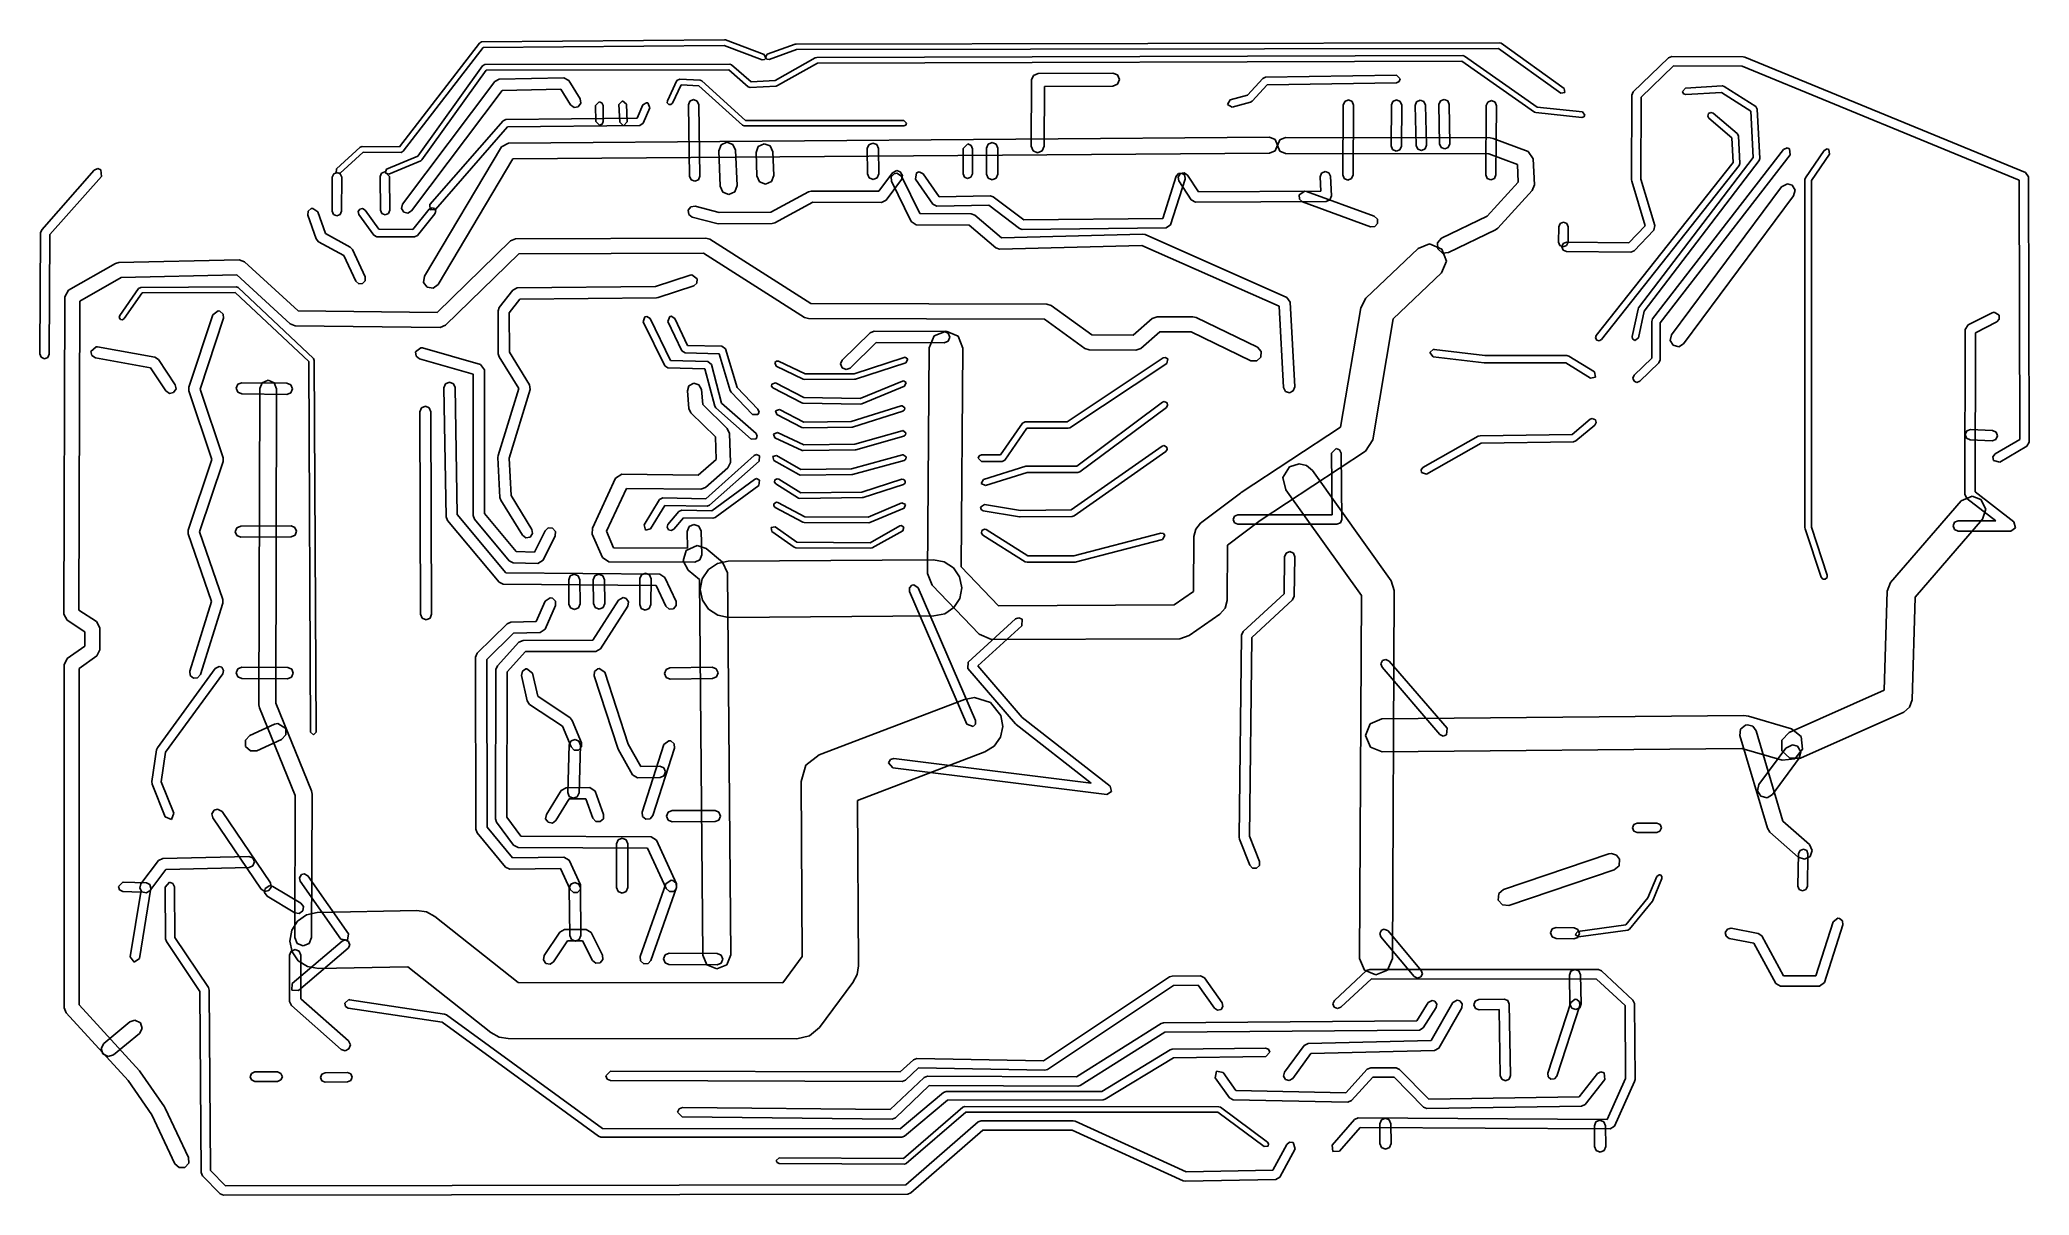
# Model space of a CAD drawing. Extents: x 7 to 219, y 2 to 126.
import ezdxf

# ---------------------------------------------------------------- set-up
doc = ezdxf.new("R2010")
doc.units = 0
doc.layers.add('PistasTop', color=7, linetype='CONTINUOUS')

msp = doc.modelspace()

# ---------------------------------------------------------------- linework, layer by layer
at = {"layer": 'PistasTop', "color": 7}
for p, q in [((53.8379, 125.25781), (45.332, 114.1934)), ((54.0723, 125.375), (53.8379, 125.25781)), ((79.9961, 125.61133), (54.0723, 125.375)), ((80.1035, 125.5918), (79.9961, 125.61133)), ((79.9961, 125.61133), (79.9961, 125.61133)), ((84.2148, 124.04688), (80.1035, 125.5918)), ((162.656, 125.29688), (87.6133, 125.15625)), ((162.832, 125.24023), (162.656, 125.29688)), ((162.656, 125.29688), (162.656, 125.29688)), ((169.557, 120.41406), (162.832, 125.24023)), ((45.7168, 113.709), (54.2227, 124.77539)), ((54.2227, 124.77539), (79.9453, 125.00977)), ((79.9453, 125.00977), (84.0039, 123.48633)), ((84.0039, 123.48633), (84.2337, 123.49398)), ((84.3906, 123.66211), (84.2148, 124.04688)), ((84.2337, 123.49398), (84.3906, 123.66211)), ((84.5449, 124.08594), (84.3633, 123.70312)), ((84.3633, 123.70312), (84.5166, 123.53197)), ((84.5166, 123.53197), (84.7461, 123.51953)), ((87.5137, 125.13867), (84.5449, 124.08594)), ((84.7461, 123.51953), (87.666, 124.55664)), ((89.668, 123.68945), (85.3887, 121.26953)), ((85.623, 120.71289), (89.8965, 123.12695)), ((87.6133, 125.15625), (87.5137, 125.13867)), ((87.666, 124.55664), (162.561, 124.69531)), ((89.8164, 123.72656), (89.668, 123.68945)), ((158.74, 123.93164), (89.8164, 123.72656)), ((89.8965, 123.12695), (158.646, 123.33203)), ((158.646, 123.33203), (166.389, 117.89062)), ((158.914, 123.87695), (158.74, 123.93164)), ((158.74, 123.93164), (158.74, 123.93164)), ((166.67, 118.42578), (158.914, 123.87695)), ((162.561, 124.69531), (169.207, 119.92773)), ((180.68, 123.68555), (176.916, 120.06445)), ((181.029, 123.82617), (180.68, 123.68555)), ((188.633, 123.79883), (181.029, 123.82617)), ((181.029, 123.82617), (181.029, 123.82617)), ((188.822, 123.76172), (188.633, 123.79883)), ((218.777, 111.4277), (188.822, 123.76172)), ((55.4922, 121.16602), (45.6406, 108.0586)), ((54.1699, 122.8418), (47.2734, 113.1992)), ((47.7129, 112.7813), (54.5684, 122.36719)), ((54.4141, 122.9668), (54.1699, 122.8418)), ((80.541, 122.99609), (54.4141, 122.9668)), ((54.5684, 122.36719), (80.4297, 122.39453)), ((55.9609, 121.40625), (55.4922, 121.16602)), ((62.8613, 121.53125), (55.9609, 121.40625)), ((63.3828, 121.24609), (62.8613, 121.53125)), ((62.8613, 121.53125), (62.8613, 121.53125)), ((64.584, 119.29102), (63.3828, 121.24609)), ((74.916, 121.24609), (73.8906, 119.0957)), ((75.2031, 121.41602), (74.916, 121.24609)), ((77.3906, 121.30273), (75.2031, 121.41602)), ((75.2031, 121.41602), (75.2031, 121.41602)), ((77.5762, 121.22461), (77.3906, 121.30273)), ((82.207, 117.00586), (77.5762, 121.22461)), ((80.4297, 122.39453), (82.5137, 120.58789)), ((80.7383, 122.92188), (80.541, 122.99609)), ((82.8145, 121.12109), (80.7383, 122.92188)), ((85.3887, 121.26953), (82.8145, 121.12109)), ((112.738, 121.31641), (112.693, 114.2559)), ((112.944, 121.80737), (112.738, 121.31641)), ((113.436, 122.01172), (112.944, 121.80737)), ((121.398, 122.05664), (113.436, 122.01172)), ((121.894, 121.85438), (121.398, 122.05664)), ((121.398, 122.05664), (121.398, 122.05664)), ((122.102, 121.36133), (121.894, 121.85438)), ((121.9, 120.86472), (122.102, 121.36133)), ((137.414, 121.48437), (135.773, 119.69727)), ((137.701, 121.61328), (137.414, 121.48437)), ((151.658, 121.83008), (137.701, 121.61328)), ((137.887, 120.81641), (151.67, 121.03125)), ((152.064, 121.4375), (151.658, 121.83008)), ((151.658, 121.83008), (151.658, 121.83008)), ((151.67, 121.03125), (151.951, 121.15254)), ((151.951, 121.15254), (152.064, 121.4375)), ((177.764, 119.49219), (181.229, 122.82422)), ((181.229, 122.82422), (188.531, 122.80078)), ((188.531, 122.80078), (218.088, 110.6309)), ((46.5996, 107.3379), (56.2754, 120.21094)), ((56.2754, 120.21094), (62.5391, 120.32617)), ((62.5391, 120.32617), (63.5605, 118.66211)), ((64.6567, 118.83702), (64.584, 119.29102)), ((66.6309, 118.98242), (66.2363, 118.57812)), ((66.9152, 118.86803), (66.6309, 118.98242)), ((66.6309, 118.98242), (66.6309, 118.98242)), ((67.0352, 118.58594), (66.9152, 118.86803)), ((69.0957, 119.10742), (68.7148, 118.68945)), ((69.5137, 118.72656), (69.0957, 119.10742)), ((69.0957, 119.10742), (69.0957, 119.10742)), ((71.6504, 118.89453), (71.2793, 118.65234)), ((71.8047, 118.86133), (71.6504, 118.89453)), ((71.6504, 118.89453), (71.6504, 118.89453)), ((72.0156, 118.33789), (71.8047, 118.86133)), ((73.8906, 119.0957), (73.8788, 118.8659)), ((73.8788, 118.8659), (74.0332, 118.69531)), ((74.4336, 118.83789), (75.3711, 120.80664)), ((75.3711, 120.80664), (77.252, 120.70898)), ((76.2962, 119.05605), (76.1406, 118.66406)), ((76.6836, 119.22266), (76.2962, 119.05605)), ((77.0743, 119.06641), (76.6836, 119.22266)), ((76.6836, 119.22266), (76.6836, 119.22266)), ((77.2402, 118.67969), (77.0743, 119.06641)), ((77.252, 120.70898), (81.8887, 116.4844)), ((82.5137, 120.58789), (82.7285, 120.51563)), ((82.7285, 120.51563), (85.4922, 120.67383)), ((85.4922, 120.67383), (85.623, 120.71289)), ((114.094, 114.2461), (114.135, 120.61719)), ((114.135, 120.61719), (121.406, 120.65625)), ((121.406, 120.65625), (121.9, 120.86472)), ((133.922, 119.19336), (133.641, 118.70313)), ((135.773, 119.69727), (133.922, 119.19336)), ((134.131, 118.42188), (136.094, 118.95508)), ((136.094, 118.95508), (136.283, 119.07031)), ((136.283, 119.07031), (137.887, 120.81641)), ((146.148, 119.02527), (145.984, 118.63672)), ((146.539, 119.18359), (146.148, 119.02527)), ((146.928, 119.01975), (146.539, 119.18359)), ((146.539, 119.18359), (146.539, 119.18359)), ((147.086, 118.62891), (146.928, 119.01975)), ((151.287, 119.03699), (151.123, 118.64844)), ((151.678, 119.19531), (151.287, 119.03699)), ((152.066, 119.03146), (151.678, 119.19531)), ((151.678, 119.19531), (151.678, 119.19531)), ((152.225, 118.64062), (152.066, 119.03146)), ((153.813, 118.98291), (153.662, 118.58984)), ((154.197, 119.1543), (153.813, 118.98291)), ((154.59, 119.00362), (154.197, 119.1543)), ((154.197, 119.1543), (154.197, 119.1543)), ((154.762, 118.61914), (154.59, 119.00362)), ((156.355, 119.08604), (156.199, 118.69531)), ((156.742, 119.25195), (156.355, 119.08604)), ((157.133, 119.09571), (156.742, 119.25195)), ((156.742, 119.25195), (156.742, 119.25195)), ((157.299, 118.70898), (157.133, 119.09571)), ((161.397, 118.96542), (161.232, 118.57812)), ((161.787, 119.12305), (161.397, 118.96542)), ((162.175, 118.95988), (161.787, 119.12305)), ((161.787, 119.12305), (161.787, 119.12305)), ((162.334, 118.57031), (162.175, 118.95988)), ((169.207, 119.92773), (169.625, 119.99609)), ((169.625, 119.99609), (169.557, 120.41406)), ((176.764, 119.70508), (176.748, 110.6758)), ((176.916, 120.06445), (176.764, 119.70508)), ((177.748, 110.748), (177.764, 119.49219)), ((182.49, 120.44922), (182.162, 120.08008)), ((182.162, 120.08008), (182.28, 119.83908)), ((182.28, 119.83908), (182.533, 119.75195)), ((186.408, 120.68945), (182.49, 120.44922)), ((182.533, 119.75195), (186.338, 119.98438)), ((186.338, 119.98438), (189.459, 117.98828)), ((186.43, 120.69141), (186.408, 120.68945)), ((186.617, 120.63477), (186.43, 120.69141)), ((186.43, 120.69141), (186.43, 120.69141)), ((189.988, 118.48242), (186.617, 120.63477)), ((56.3613, 116.9746), (48.543, 108.0332)), ((56.6582, 117.11133), (56.3613, 116.9746)), ((70.6777, 117.24805), (56.6582, 117.11133)), ((63.5605, 118.66211), (63.9327, 118.39212)), ((63.9327, 118.39212), (64.3867, 118.46484)), ((64.3867, 118.46484), (64.6567, 118.83702)), ((66.2363, 118.57812), (66.2539, 116.8789)), ((66.2539, 116.8789), (66.6582, 116.4844)), ((66.9403, 116.6043), (67.0547, 116.8887)), ((67.0547, 116.8887), (67.0352, 118.58594)), ((68.7148, 118.68945), (68.8008, 116.8027)), ((68.8008, 116.8027), (69.2188, 116.4219)), ((69.2188, 116.4219), (69.5996, 116.8398)), ((69.5996, 116.8398), (69.5137, 118.72656)), ((71.2793, 118.65234), (70.6777, 117.24805)), ((71.3105, 116.6934), (72.0156, 118.33789)), ((74.0332, 118.69531), (74.263, 118.68347)), ((74.263, 118.68347), (74.4336, 118.83789)), ((76.1406, 118.66406), (76.248, 111.043)), ((77.3477, 111.0586), (77.2402, 118.67969)), ((99.1016, 117.00586), (82.207, 117.00586)), ((99.4023, 116.707), (99.1016, 117.00586)), ((133.641, 118.70313), (134.131, 118.42188)), ((145.984, 118.63672), (145.943, 111.1914)), ((147.043, 111.1855), (147.086, 118.62891)), ((151.123, 118.64844), (151.09, 114.2754)), ((152.189, 114.2676), (152.225, 118.64062)), ((153.662, 118.58984), (153.779, 114.3184)), ((154.879, 114.3477), (154.762, 118.61914)), ((156.199, 118.69531), (156.252, 114.4961)), ((157.352, 114.5098), (157.299, 118.70898)), ((161.232, 118.57812), (161.18, 111.2031)), ((162.279, 111.1953), (162.334, 118.57031)), ((166.389, 117.89062), (166.529, 117.83789)), ((166.529, 117.83789), (171.441, 117.30859)), ((171.506, 117.90625), (166.67, 118.42578)), ((171.441, 117.30859), (171.662, 117.37388)), ((171.771, 117.57617), (171.506, 117.90625)), ((171.662, 117.37388), (171.771, 117.57617)), ((184.947, 117.72852), (184.865, 117.47293)), ((184.865, 117.47293), (184.988, 117.23438)), ((185.211, 117.85156), (184.947, 117.72852)), ((184.988, 117.23438), (187.449, 115.1602)), ((185.439, 117.76953), (185.211, 117.85156)), ((185.211, 117.85156), (185.211, 117.85156)), ((188.018, 115.5977), (185.439, 117.76953)), ((189.459, 117.98828), (189.703, 113.0293)), ((190.148, 118.20312), (189.988, 118.48242)), ((190.408, 112.9355), (190.148, 118.20312)), ((49.1445, 107.5059), (56.8457, 116.3125)), ((56.8457, 116.3125), (70.9473, 116.4492)), ((138.113, 115.207), (56.9258, 114.5898)), ((66.6582, 116.4844), (66.9403, 116.6043)), ((70.9473, 116.4492), (71.3105, 116.6934)), ((80.2383, 114.6797), (79.6128, 114.3907)), ((80.8856, 114.4412), (80.2383, 114.6797)), ((80.2383, 114.6797), (80.2383, 114.6797)), ((81.8887, 116.4844), (82.0918, 116.4062)), ((82.0918, 116.4062), (99.1016, 116.4062)), ((99.1016, 116.4062), (99.3145, 116.4941)), ((99.3145, 116.4941), (99.4023, 116.707)), ((108.537, 114.6504), (108.113, 114.4747)), ((108.962, 114.4753), (108.537, 114.6504)), ((108.537, 114.6504), (108.537, 114.6504)), ((138.716, 114.9622), (138.113, 115.207)), ((138.113, 115.207), (138.113, 115.207)), ((138.969, 114.3633), (138.716, 114.9622)), ((139.232, 114.9177), (138.982, 114.3164)), ((139.834, 115.166), (139.232, 114.9177)), ((161.676, 115.1348), (139.834, 115.166)), ((139.834, 115.166), (139.834, 115.166)), ((161.975, 115.0801), (161.676, 115.1348)), ((165.713, 113.6699), (161.975, 115.0801)), ((187.449, 115.1602), (187.576, 112.5137)), ((188.143, 115.3477), (188.018, 115.5977)), ((188.281, 112.418), (188.143, 115.3477)), ((41.1289, 114.1465), (38.5938, 111.8184)), ((39, 111.377), (41.4473, 113.625)), ((41.334, 114.2266), (41.1289, 114.1465)), ((45.332, 114.1934), (41.334, 114.2266)), ((41.4473, 113.625), (45.4766, 113.5918)), ((47.2734, 113.1992), (43.9395, 111.8086)), ((44.1699, 111.2539), (47.584, 112.6777)), ((45.4766, 113.5918), (45.7168, 113.709)), ((47.584, 112.6777), (47.7129, 112.7813)), ((56.2031, 114.1738), (47.9805, 100.3594)), ((49.4395, 99.4902), (57.418, 112.8926)), ((56.9258, 114.5898), (56.2031, 114.1738)), ((57.418, 112.8926), (138.125, 113.5078)), ((79.6128, 114.3907), (79.375, 113.7441)), ((79.375, 113.7441), (79.5215, 109.9707)), ((81.1738, 113.8145), (80.8856, 114.4412)), ((81.3203, 110.041), (81.1738, 113.8145)), ((83.5878, 114.2327), (83.3457, 113.5879)), ((83.3457, 113.5879), (83.4316, 111.0762)), ((84.2148, 114.5176), (83.5878, 114.2327)), ((84.8597, 114.2755), (84.2148, 114.5176)), ((84.2148, 114.5176), (84.2148, 114.5176)), ((85.1445, 113.6484), (84.8597, 114.2755)), ((85.2305, 111.1387), (85.1445, 113.6484)), ((95.3917, 114.4114), (95.2187, 113.9863)), ((95.2187, 113.9863), (95.2324, 111.293)), ((95.8145, 114.5898), (95.3917, 114.4114)), ((96.2395, 114.4169), (95.8145, 114.5898)), ((95.8145, 114.5898), (95.8145, 114.5898)), ((96.418, 113.9941), (96.2395, 114.4169)), ((96.4336, 111.3008), (96.418, 113.9941)), ((105.445, 113.9883), (105.426, 111.3125)), ((105.947, 114.4844), (105.445, 113.9883)), ((106.3, 114.3365), (105.947, 114.4844)), ((105.947, 114.4844), (105.947, 114.4844)), ((106.445, 113.9824), (106.3, 114.3365)), ((106.426, 111.3047), (106.445, 113.9824)), ((108.113, 114.4747), (107.937, 114.0508)), ((107.937, 114.0508), (107.939, 111.2637)), ((109.139, 114.0508), (108.962, 114.4753)), ((109.141, 111.2656), (109.139, 114.0508)), ((112.693, 114.2559), (112.895, 113.7593)), ((112.895, 113.7593), (113.389, 113.5508)), ((113.389, 113.5508), (113.885, 113.7523)), ((113.885, 113.7523), (114.094, 114.2461)), ((138.125, 113.5078), (138.724, 113.7609)), ((138.724, 113.7609), (138.969, 114.3633)), ((138.982, 114.3164), (139.231, 113.7145)), ((139.231, 113.7145), (139.832, 113.4648)), ((139.832, 113.4648), (161.52, 113.4336)), ((151.09, 114.2754), (151.247, 113.8852)), ((151.247, 113.8852), (151.635, 113.7207)), ((151.635, 113.7207), (152.026, 113.879)), ((152.026, 113.879), (152.189, 114.2676)), ((153.779, 114.3184), (153.951, 113.9339)), ((153.951, 113.9339), (154.344, 113.7832)), ((154.344, 113.7832), (154.728, 113.9546)), ((154.728, 113.9546), (154.879, 114.3477)), ((156.252, 114.4961), (156.418, 114.1094)), ((156.418, 114.1094), (156.809, 113.9531)), ((156.809, 113.9531), (157.195, 114.119)), ((157.195, 114.119), (157.352, 114.5098)), ((161.52, 113.4336), (164.586, 112.2793)), ((166.262, 112.9082), (165.713, 113.6699)), ((166.371, 110.123), (166.262, 112.9082)), ((187.576, 112.5137), (172.979, 94.0527)), ((189.703, 113.0293), (177.496, 97.0039)), ((178.102, 96.6426), (190.336, 112.707)), ((192.965, 113.8848), (178.99, 95.8145)), ((179.795, 95.3848), (193.676, 113.334)), ((190.336, 112.707), (190.408, 112.9355)), ((193.334, 114.0586), (192.965, 113.8848)), ((193.596, 113.9648), (193.334, 114.0586)), ((193.334, 114.0586), (193.334, 114.0586)), ((193.676, 113.334), (193.596, 113.9648)), ((197.293, 113.8047), (195.301, 110.8906)), ((195.941, 110.584), (197.871, 113.4102)), ((197.592, 113.957), (197.293, 113.8047)), ((197.779, 113.8965), (197.592, 113.957)), ((197.592, 113.957), (197.592, 113.957)), ((197.871, 113.4102), (197.779, 113.8965)), ((12.7598, 111.6914), (7.15234, 105.3379)), ((8.02734, 104.8184), (13.5098, 111.0312)), ((13.1387, 111.8613), (12.7598, 111.6914)), ((13.4648, 111.7363), (13.1387, 111.8613)), ((13.1387, 111.8613), (13.1387, 111.8613)), ((13.5098, 111.0312), (13.4648, 111.7363)), ((38.1484, 110.9492), (38.1406, 107.3281)), ((38.2949, 111.3028), (38.1484, 110.9492)), ((38.6484, 111.4492), (38.2949, 111.3028)), ((38.5938, 111.8184), (38.5762, 111.3945)), ((38.5762, 111.3945), (39, 111.377)), ((39.0027, 111.3021), (38.6484, 111.4492)), ((38.6484, 111.4492), (38.6484, 111.4492)), ((39.1484, 110.9473), (39.0027, 111.3021)), ((39.1406, 107.3262), (39.1484, 110.9473)), ((43.4121, 111.3672), (43.2656, 111.0137)), ((43.2656, 111.0137), (43.2734, 107.4297)), ((43.7656, 111.5137), (43.4121, 111.3672)), ((44.2656, 111.0156), (43.7656, 111.5137)), ((43.7656, 111.5137), (43.7656, 111.5137)), ((43.9395, 111.8086), (43.7793, 111.416)), ((43.7793, 111.416), (44.1699, 111.2539)), ((44.2734, 107.4316), (44.2656, 111.0156)), ((76.248, 111.043), (76.4153, 110.6568)), ((76.4153, 110.6568), (76.8066, 110.502)), ((76.8066, 110.502), (77.1921, 110.6685)), ((77.1921, 110.6685), (77.3477, 111.0586)), ((83.4316, 111.0762), (83.7172, 110.4503)), ((83.7172, 110.4503), (84.3613, 110.209)), ((84.3613, 110.209), (84.9884, 110.4938)), ((84.9884, 110.4938), (85.2305, 111.1387)), ((95.2324, 111.293), (95.4109, 110.8702)), ((95.4109, 110.8702), (95.8359, 110.6973)), ((95.8359, 110.6973), (96.2599, 110.8751)), ((96.2599, 110.8751), (96.4336, 111.3008)), ((97.8945, 111.4023), (96.4316, 109.4492)), ((97.2109, 108.4883), (98.8555, 110.6836)), ((98.0742, 111.3164), (97.7702, 110.9721)), ((97.7702, 110.9721), (97.7988, 110.5137)), ((97.7988, 110.5137), (99.9043, 106.2031)), ((98.3691, 111.6426), (97.8945, 111.4023)), ((98.3555, 111.377), (98.0742, 111.3164)), ((98.877, 111.041), (98.3555, 111.377)), ((98.3555, 111.377), (98.3555, 111.377)), ((98.7344, 111.5234), (98.3691, 111.6426)), ((98.3691, 111.6426), (98.3691, 111.6426)), ((98.9689, 111.1286), (98.7344, 111.5234)), ((98.8555, 110.6836), (98.9689, 111.1286)), ((100.82, 107.0625), (98.877, 111.041)), ((100.471, 111.4238), (100.346, 110.7285)), ((100.346, 110.7285), (102.215, 108.0449)), ((100.762, 111.5137), (100.471, 111.4238)), ((101.166, 111.2988), (100.762, 111.5137)), ((100.762, 111.5137), (100.762, 111.5137)), ((102.883, 108.8359), (101.166, 111.2988)), ((105.426, 111.3125), (105.569, 110.9578)), ((105.569, 110.9578), (105.922, 110.8086)), ((105.922, 110.8086), (106.277, 110.9523)), ((106.277, 110.9523), (106.426, 111.3047)), ((107.939, 111.2637), (108.116, 110.8391)), ((108.116, 110.8391), (108.541, 110.6641)), ((108.541, 110.6641), (108.966, 110.8405)), ((108.966, 110.8405), (109.141, 111.2656)), ((128.18, 111.0469), (126.73, 106.5215)), ((127.574, 105.873), (129.133, 110.7422)), ((128.427, 111.3394), (128.18, 111.0469)), ((128.605, 111.3105), (128.371, 110.9616)), ((128.371, 110.9616), (128.451, 110.5488)), ((128.809, 111.3711), (128.427, 111.3394)), ((128.451, 110.5488), (129.779, 108.5371)), ((129.02, 111.3911), (128.605, 111.3105)), ((129.101, 111.1239), (128.809, 111.3711)), ((129.369, 111.1543), (129.02, 111.3911)), ((129.133, 110.7422), (129.101, 111.1239)), ((130.533, 109.3906), (129.369, 111.1543)), ((143.662, 111.3829), (143.52, 110.9863)), ((143.52, 110.9863), (143.592, 109.457)), ((144.043, 111.5625), (143.662, 111.3829)), ((144.44, 111.4202), (144.043, 111.5625)), ((144.043, 111.5625), (144.043, 111.5625)), ((144.619, 111.0391), (144.44, 111.4202)), ((144.719, 108.9375), (144.619, 111.0391)), ((145.943, 111.1914), (146.102, 110.8018)), ((146.102, 110.8018), (146.49, 110.6387)), ((146.49, 110.6387), (146.88, 110.7977)), ((146.88, 110.7977), (147.043, 111.1855)), ((161.18, 111.2031), (161.338, 110.8142)), ((164.658, 110.4062), (161.336, 106.7773)), ((161.338, 110.8142), (161.725, 110.6504)), ((161.725, 110.6504), (162.115, 110.808)), ((162.115, 110.808), (162.279, 111.1953)), ((164.586, 112.2793), (164.658, 110.4062)), ((173.529, 93.6172), (188.207, 112.1836)), ((176.748, 110.6758), (176.768, 110.5332)), ((176.768, 110.5332), (178.182, 105.7637)), ((179.223, 105.7695), (177.748, 110.748)), ((188.207, 112.1836), (188.281, 112.418)), ((195.301, 110.8906), (195.24, 110.6934)), ((195.24, 110.6934), (195.242, 73.5312)), ((195.943, 73.5859), (195.941, 110.584)), ((218.088, 110.6309), (218.16, 82.9531)), ((219.086, 110.9668), (218.777, 111.4277)), ((219.16, 82.668), (219.086, 110.9668)), ((79.5215, 109.9707), (79.8104, 109.3453)), ((79.8104, 109.3453), (80.457, 109.1074)), ((80.457, 109.1074), (81.0818, 109.3957)), ((81.0818, 109.3957), (81.3203, 110.041)), ((88.9551, 109.3945), (84.918, 107.2012)), ((85.3574, 106.0742), (89.3945, 108.2676)), ((89.2441, 109.4668), (88.9551, 109.3945)), ((96.4316, 109.4492), (89.2441, 109.4668)), ((89.3945, 108.2676), (96.7305, 108.248)), ((96.7305, 108.248), (97.2109, 108.4883)), ((108.33, 108.9492), (102.883, 108.8359)), ((108.643, 108.8496), (108.33, 108.9492)), ((111.912, 106.377), (108.643, 108.8496)), ((129.779, 108.5371), (130.242, 108.2891)), ((130.242, 108.2891), (144.172, 108.3613)), ((143.592, 109.457), (130.533, 109.3906)), ((141.879, 109.4629), (141.299, 109.0684)), ((141.299, 109.0684), (141.318, 108.6096)), ((141.318, 108.6096), (141.656, 108.2988)), ((141.656, 108.2988), (148.883, 105.6465)), ((142.07, 109.4258), (141.879, 109.4629)), ((141.879, 109.4629), (141.879, 109.4629)), ((149.297, 106.7734), (142.07, 109.4258)), ((144.172, 108.3613), (144.568, 108.5327)), ((144.568, 108.5327), (144.719, 108.9375)), ((162.48, 105.5098), (166.148, 109.5176)), ((166.148, 109.5176), (166.371, 110.123)), ((192.748, 109.9199), (181.012, 94.1172)), ((182.295, 93.1621), (194.033, 108.9648)), ((193.375, 110.2422), (192.748, 109.9199)), ((193.867, 110.084), (193.375, 110.2422)), ((193.375, 110.2422), (193.375, 110.2422)), ((194.182, 109.5588), (193.867, 110.084)), ((194.033, 108.9648), (194.182, 109.5588)), ((35.5717, 107.3029), (35.5488, 106.8828)), ((35.5488, 106.8828), (36.4355, 104.3516)), ((35.8848, 107.584), (35.5717, 107.3029)), ((36.0605, 107.6152), (35.8848, 107.584)), ((36.5859, 107.2461), (36.0605, 107.6152)), ((36.0605, 107.6152), (36.0605, 107.6152)), ((37.4043, 104.9141), (36.5859, 107.2461)), ((38.1406, 107.3281), (38.2864, 106.9733)), ((38.2864, 106.9733), (38.6406, 106.8262)), ((38.6406, 106.8262), (38.9942, 106.9726)), ((38.9942, 106.9726), (39.1406, 107.3262)), ((41.082, 107.5273), (40.9203, 107.2671)), ((40.9203, 107.2671), (40.9902, 106.9688)), ((40.9902, 106.9688), (42.5781, 104.748)), ((41.3808, 107.5964), (41.082, 107.5273)), ((41.6406, 107.4336), (41.3808, 107.5964)), ((43.1094, 105.3789), (41.6406, 107.4336)), ((43.2734, 107.4297), (43.4199, 107.0761)), ((43.4199, 107.0761), (43.7734, 106.9297)), ((43.7734, 106.9297), (44.1277, 107.0768)), ((44.1277, 107.0768), (44.2734, 107.4316)), ((45.6406, 108.0586), (45.5254, 107.613)), ((45.5254, 107.613), (45.7598, 107.2168)), ((45.7598, 107.2168), (46.2048, 107.1034)), ((46.2048, 107.1034), (46.5996, 107.3379)), ((48.4727, 107.5352), (46.7246, 105.3594)), ((47.2266, 104.707), (49.0957, 107.0352)), ((48.7891, 107.6855), (48.4727, 107.5352)), ((48.543, 108.0332), (48.5801, 107.4688)), ((48.5801, 107.4688), (49.1445, 107.5059)), ((49.0352, 107.5977), (48.7891, 107.6855)), ((48.7891, 107.6855), (48.7891, 107.6855)), ((49.1819, 107.3289), (49.0352, 107.5977)), ((49.0957, 107.0352), (49.1819, 107.3289)), ((76.3961, 107.7748), (76.1191, 107.4102)), ((76.1191, 107.4102), (76.1814, 106.9554)), ((76.1814, 106.9554), (76.5469, 106.6777)), ((76.8496, 107.8379), (76.3961, 107.7748)), ((76.5469, 106.6777), (79.1797, 105.9902)), ((79.4062, 107.1719), (76.8496, 107.8379)), ((84.918, 107.2012), (79.4062, 107.1719)), ((99.9043, 106.2031), (100.439, 105.8672)), ((106.307, 107.0195), (100.82, 107.0625)), ((102.215, 108.0449), (102.635, 107.832)), ((102.635, 107.832), (108.178, 107.9473)), ((106.691, 106.877), (106.307, 107.0195)), ((109.514, 104.4785), (106.691, 106.877)), ((108.178, 107.9473), (111.445, 105.4766)), ((126.73, 106.5215), (111.912, 106.377)), ((149.635, 106.4614), (149.297, 106.7734)), ((149.652, 106.002), (149.635, 106.4614)), ((161.336, 106.7773), (156.484, 104.416)), ((169.496, 106.1348), (169.14, 105.9939)), ((169.847, 105.9828), (169.496, 106.1348)), ((169.496, 106.1348), (169.496, 106.1348)), ((7.02734, 105.0117), (6.94336, 92.0723)), ((7.15234, 105.3379), (7.02734, 105.0117)), ((7.94336, 92.0645), (8.02734, 104.8184)), ((36.4355, 104.3516), (36.6914, 104.0508)), ((36.6914, 104.0508), (39.375, 102.5781)), ((40.0605, 103.457), (37.4043, 104.9141)), ((42.5781, 104.748), (42.9004, 104.5801)), ((42.9004, 104.5801), (46.9121, 104.5586)), ((46.7246, 105.3594), (43.1094, 105.3789)), ((46.9121, 104.5586), (47.2266, 104.707)), ((57.1484, 104.1309), (49.3398, 96.5078)), ((57.7031, 104.3594), (57.1484, 104.1309)), ((77.9766, 104.4336), (57.7031, 104.3594)), ((78.4102, 104.3086), (77.9766, 104.4336)), ((77.9766, 104.4336), (77.9766, 104.4336)), ((89.1816, 97.4551), (78.4102, 104.3086)), ((79.1797, 105.9902), (79.334, 105.9707)), ((79.334, 105.9707), (85.0742, 106.002)), ((85.0742, 106.002), (85.3574, 106.0742)), ((100.439, 105.8672), (106.08, 105.8223)), ((106.08, 105.8223), (108.91, 103.416)), ((124.604, 104.8652), (109.514, 104.4785)), ((111.445, 105.4766), (111.752, 105.375)), ((111.752, 105.375), (127.102, 105.5254)), ((124.863, 104.8145), (124.604, 104.8652)), ((139.979, 98.1133), (124.863, 104.8145)), ((127.102, 105.5254), (127.574, 105.873)), ((148.883, 105.6465), (149.341, 105.6651)), ((149.341, 105.6651), (149.652, 106.002)), ((156.484, 104.416), (156.053, 103.929)), ((157.229, 102.8867), (162.225, 105.3203)), ((162.225, 105.3203), (162.48, 105.5098)), ((168.988, 105.6426), (168.963, 104.0176)), ((168.963, 104.0176), (169.104, 103.6617)), ((169.14, 105.9939), (168.988, 105.6426)), ((169.805, 104.0156), (169.449, 103.8733)), ((176.443, 103.9434), (169.805, 104.0156)), ((169.811, 103.6507), (169.963, 104.002)), ((169.988, 105.627), (169.847, 105.9828)), ((169.963, 104.002), (169.988, 105.627)), ((178.182, 105.7637), (176.443, 103.9434)), ((177.018, 103.0957), (179.105, 105.2832)), ((179.105, 105.2832), (179.223, 105.7695)), ((28.2285, 102.123), (15.3809, 101.8242)), ((28.7891, 101.9121), (28.2285, 102.123)), ((34.5059, 96.6719), (28.7891, 101.9121)), ((39.375, 102.5781), (40.6523, 99.8438)), ((40.2949, 103.207), (40.0605, 103.457)), ((41.6504, 100.3086), (40.2949, 103.207)), ((50.2207, 95.1309), (58.0332, 102.7598)), ((58.0332, 102.7598), (77.748, 102.832)), ((77.748, 102.832), (88.5176, 95.9805)), ((108.91, 103.416), (109.314, 103.2734)), ((109.314, 103.2734), (124.5, 103.6621)), ((124.5, 103.6621), (139.156, 97.1641)), ((153.965, 103.3301), (148.395, 98.0117)), ((155.197, 103.8281), (153.965, 103.3301)), ((156.51, 103.2715), (155.197, 103.8281)), ((155.197, 103.8281), (155.197, 103.8281)), ((156.053, 103.929), (156.092, 103.2793)), ((156.092, 103.2793), (156.579, 102.8474)), ((156.451, 100.7266), (157.008, 101.9869)), ((157.008, 101.9869), (156.51, 103.2715)), ((156.579, 102.8474), (157.229, 102.8867)), ((169.104, 103.6617), (169.455, 103.5098)), ((169.449, 103.8733), (169.299, 103.5215)), ((169.299, 103.5215), (169.442, 103.1655)), ((169.442, 103.1655), (169.795, 103.0156)), ((169.455, 103.5098), (169.811, 103.6507)), ((169.795, 103.0156), (176.65, 102.9414)), ((176.65, 102.9414), (177.018, 103.0957)), ((15.002, 101.7188), (10.0176, 98.8672)), ((11.2129, 97.709), (15.6211, 100.2285)), ((15.3809, 101.8242), (15.002, 101.7188)), ((15.6211, 100.2285), (27.9453, 100.5156)), ((27.9453, 100.5156), (33.6504, 95.2852)), ((40.6523, 99.8438), (40.9634, 99.5589)), ((41.3848, 99.5781), (41.6687, 99.8884)), ((41.6687, 99.8884), (41.6504, 100.3086)), ((47.9805, 100.3594), (47.8863, 99.7152)), ((76.3242, 100.4805), (72.6309, 99.2793)), ((76.4824, 100.5098), (76.3242, 100.4805)), ((77.082, 100.0957), (76.4824, 100.5098)), ((76.4824, 100.5098), (76.4824, 100.5098)), ((77.0453, 99.6376), (77.082, 100.0957)), ((151.312, 95.8223), (156.451, 100.7266)), ((9.61523, 98.1758), (9.52344, 64.3086)), ((10.0176, 98.8672), (9.61523, 98.1758)), ((11.125, 64.7344), (11.2129, 97.709)), ((17.4629, 99.0508), (15.4648, 96.1816)), ((15.957, 95.8398), (17.8672, 98.5801)), ((17.707, 99.1797), (17.4629, 99.0508)), ((27.8906, 99.2363), (17.707, 99.1797)), ((17.8672, 98.5801), (27.7754, 98.6367)), ((27.7754, 98.6367), (35.627, 91.25)), ((28.0977, 99.1562), (27.8906, 99.2363)), ((27.8906, 99.2363), (27.8906, 99.2363)), ((36.1309, 91.5977), (28.0977, 99.1562)), ((40.9634, 99.5589), (41.3848, 99.5781)), ((47.8863, 99.7152), (48.2754, 99.1934)), ((48.2754, 99.1934), (48.9189, 99.1009)), ((48.9189, 99.1009), (49.4395, 99.4902)), ((57.3867, 98.8945), (55.9512, 97.0293)), ((57.0273, 96.4609), (58.1602, 97.9297)), ((57.8555, 99.127), (57.3867, 98.8945)), ((72.6309, 99.2793), (57.8555, 99.127)), ((58.1602, 97.9297), (72.7363, 98.0801)), ((72.7363, 98.0801), (72.916, 98.1094)), ((72.916, 98.1094), (76.6953, 99.3398)), ((76.6953, 99.3398), (77.0453, 99.6376)), ((140.334, 97.5957), (139.979, 98.1133)), ((148.395, 98.0117), (147.861, 97.0098)), ((15.4648, 96.1816), (15.4153, 95.9573)), ((15.4153, 95.9573), (15.5391, 95.7637)), ((15.5391, 95.7637), (15.7639, 95.715)), ((15.7639, 95.715), (15.957, 95.8398)), ((25.4043, 96.2559), (22.8438, 88.5156)), ((24.0449, 88.3281), (26.5449, 95.8789)), ((25.9707, 96.668), (25.4043, 96.2559)), ((26.1641, 96.6367), (25.9707, 96.668)), ((25.9707, 96.668), (25.9707, 96.668)), ((26.5113, 96.3366), (26.1641, 96.6367)), ((26.5449, 95.8789), (26.5113, 96.3366)), ((49.3398, 96.5078), (34.5059, 96.6719)), ((55.9512, 97.0293), (55.8262, 96.6621)), ((55.8262, 96.6621), (55.8438, 92.0742)), ((57.043, 92.248), (57.0273, 96.4609)), ((71.502, 96.0371), (71.3164, 95.5039)), ((71.3164, 95.5039), (73.6016, 90.8105)), ((71.6992, 96.0781), (71.502, 96.0371)), ((72.0371, 95.8535), (71.6992, 96.0781)), ((71.6992, 96.0781), (71.6992, 96.0781)), ((74.2148, 91.377), (72.0371, 95.8535)), ((74.1426, 96.0605), (73.9512, 95.5293)), ((73.9512, 95.5293), (75.4258, 92.4082)), ((74.2871, 96.0996), (74.1426, 96.0605)), ((74.6758, 95.8711), (74.2871, 96.0996)), ((74.2871, 96.0996), (74.2871, 96.0996)), ((76.043, 92.9727), (74.6758, 95.8711)), ((88.5176, 95.9805), (88.9453, 95.8555)), ((88.9453, 95.8555), (114.109, 95.7852)), ((114.371, 97.3848), (89.1816, 97.4551)), ((114.109, 95.7852), (118.43, 92.6543)), ((114.838, 97.2324), (114.371, 97.3848)), ((119.162, 94.0996), (114.838, 97.2324)), ((125.617, 95.8398), (123.561, 94.0684)), ((126.141, 96.0332), (125.617, 95.8398)), ((129.938, 96.0293), (126.141, 96.0332)), ((130.283, 95.9492), (129.938, 96.0293)), ((136.836, 92.7988), (130.283, 95.9492)), ((139.156, 97.1641), (139.611, 88.4922)), ((140.811, 88.5547), (140.334, 97.5957)), ((147.861, 97.0098), (145.709, 84.2617)), ((149.129, 82.8906), (151.312, 95.8223)), ((177.434, 96.8652), (176.805, 93.9355)), ((177.496, 97.0039), (177.434, 96.8652)), ((177.488, 93.7871), (178.102, 96.6426)), ((178.896, 95.5391), (178.893, 91.6309)), ((178.99, 95.8145), (178.896, 95.5391)), ((215.203, 96.4688), (212.633, 95.1758)), ((215.434, 96.5254), (215.203, 96.4688)), ((215.941, 96.2227), (215.434, 96.5254)), ((215.434, 96.5254), (215.434, 96.5254)), ((215.697, 95.4844), (215.972, 95.803)), ((215.972, 95.803), (215.941, 96.2227)), ((33.6504, 95.2852), (34.1816, 95.0742)), ((34.1816, 95.0742), (49.6543, 94.9023)), ((49.6543, 94.9023), (50.2207, 95.1309)), ((95.5078, 94.332), (92.5508, 91.4258)), ((95.9316, 94.5039), (95.5078, 94.332)), ((103.406, 94.4727), (95.9316, 94.5039)), ((95.9316, 94.5039), (95.9316, 94.5039)), ((102.36, 94.0047), (101.822, 92.7363)), ((103.637, 94.5215), (102.36, 94.0047)), ((103.402, 93.2734), (103.827, 93.4478)), ((103.83, 94.2955), (103.406, 94.4727)), ((104.905, 93.9839), (103.637, 94.5215)), ((103.827, 93.4478), (104.004, 93.8711)), ((104.004, 93.8711), (103.83, 94.2955)), ((105.422, 92.707), (104.905, 93.9839)), ((123.561, 94.0684), (119.162, 94.0996)), ((124.377, 92.6602), (126.436, 94.4336)), ((126.436, 94.4336), (129.754, 94.4297)), ((129.754, 94.4297), (136.143, 91.3555)), ((172.979, 94.0527), (172.906, 93.7945)), ((172.906, 93.7945), (173.037, 93.5605)), ((173.037, 93.5605), (173.295, 93.4868)), ((173.295, 93.4868), (173.529, 93.6172)), ((176.805, 93.9355), (176.853, 93.6716)), ((176.853, 93.6716), (177.074, 93.5195)), ((177.074, 93.5195), (177.488, 93.7871)), ((179.793, 91.4395), (179.795, 95.3848)), ((181.012, 94.1172), (180.862, 93.5237)), ((180.862, 93.5237), (181.176, 92.998)), ((212.33, 94.6855), (212.295, 77.0898)), ((212.633, 95.1758), (212.33, 94.6855)), ((213.396, 77.3574), (213.43, 94.3438)), ((213.43, 94.3438), (215.697, 95.4844)), ((6.94336, 92.0723), (7.08704, 91.7176)), ((7.08704, 91.7176), (7.43945, 91.5684)), ((7.43945, 91.5684), (7.79416, 91.712)), ((7.79416, 91.712), (7.94336, 92.0645)), ((12.959, 92.8379), (12.3945, 92.3418)), ((12.3945, 92.3418), (12.4937, 91.8934)), ((12.4937, 91.8934), (12.8809, 91.6465)), ((12.8809, 91.6465), (18.7578, 90.6074)), ((13.0898, 92.8281), (12.959, 92.8379)), ((12.959, 92.8379), (12.959, 92.8379)), ((19.2227, 91.7441), (13.0898, 92.8281)), ((19.6191, 91.4824), (19.2227, 91.7441)), ((21.3906, 88.7871), (19.6191, 91.4824)), ((36.2246, 91.3809), (36.1309, 91.5977)), ((36.4277, 51.6992), (36.2246, 91.3809)), ((47.5742, 92.7324), (47.0254, 92.2988)), ((47.0254, 92.2988), (47.0776, 91.8423)), ((47.0776, 91.8423), (47.4375, 91.5566)), ((47.4375, 91.5566), (53.1719, 89.918)), ((47.7676, 92.7109), (47.5742, 92.7324)), ((47.5742, 92.7324), (47.5742, 92.7324)), ((53.9375, 90.9492), (47.7676, 92.7109)), ((55.8438, 92.0742), (55.9336, 91.7598)), ((55.9336, 91.7598), (58.0332, 88.373)), ((59.1973, 88.7734), (57.043, 92.248)), ((78.207, 91.2598), (74.2148, 91.377)), ((75.4258, 92.4082), (75.7793, 92.1797)), ((75.7793, 92.1797), (79.4004, 92.0977)), ((79.709, 92.8906), (76.043, 92.9727)), ((78.582, 90.9629), (78.207, 91.2598)), ((79.4004, 92.0977), (80.5918, 88.1582)), ((80.082, 92.6074), (79.709, 92.8906)), ((81.3301, 88.4824), (80.082, 92.6074)), ((85.5285, 91.3134), (85.3574, 91.1602)), ((85.7578, 91.3008), (85.5285, 91.3134)), ((88.5742, 89.9434), (85.7578, 91.3008)), ((92.5508, 91.4258), (92.3725, 91.0032)), ((93.3926, 90.5703), (96.1738, 93.3027)), ((99.1582, 91.7031), (93.8027, 89.9668)), ((96.1738, 93.3027), (103.402, 93.2734)), ((99.2578, 91.7188), (99.1582, 91.7031)), ((99.5352, 91.5098), (99.2578, 91.7188)), ((99.2578, 91.7188), (99.2578, 91.7188)), ((99.3418, 91.1328), (99.5352, 91.5098)), ((101.822, 92.7363), (101.631, 68.6523)), ((105.236, 69.3555), (105.422, 92.707)), ((126.789, 91.6484), (116.531, 84.8438)), ((118.43, 92.6543), (118.895, 92.502)), ((118.895, 92.502), (123.85, 92.4668)), ((123.85, 92.4668), (124.377, 92.6602)), ((126.98, 91.707), (126.789, 91.6484)), ((127.275, 91.5488), (126.98, 91.707)), ((126.98, 91.707), (126.98, 91.707)), ((127.176, 91.0645), (127.275, 91.5488)), ((136.143, 91.3555), (136.755, 91.3215)), ((136.755, 91.3215), (137.211, 91.7305)), ((137.245, 92.3424), (136.836, 92.7988)), ((137.211, 91.7305), (137.245, 92.3424)), ((155.629, 92.5664), (155.236, 92.2129)), ((155.236, 92.2129), (155.586, 91.7695)), ((155.586, 91.7695), (161.01, 91.1172)), ((155.682, 92.5625), (155.629, 92.5664)), ((155.629, 92.5664), (155.629, 92.5664)), ((161.082, 91.9141), (155.682, 92.5625)), ((169.84, 91.9102), (161.082, 91.9141)), ((170.051, 91.8496), (169.84, 91.9102)), ((172.781, 90.1504), (170.051, 91.8496)), ((178.893, 91.6309), (177.014, 89.8145)), ((179.656, 91.1172), (179.793, 91.4395)), ((181.176, 92.998), (181.769, 92.8484)), ((181.769, 92.8484), (182.295, 93.1621)), ((18.7578, 90.6074), (20.3887, 88.127)), ((31.3066, 89.2695), (30.6693, 89.0073)), ((31.9429, 89.0045), (31.3066, 89.2695)), ((31.3066, 89.2695), (31.3066, 89.2695)), ((35.627, 91.25), (35.8281, 51.6973)), ((53.1719, 89.918), (53.1641, 74.8281)), ((54.3711, 90.3711), (53.9375, 90.9492)), ((54.3652, 75.0449), (54.3711, 90.3711)), ((73.6016, 90.8105), (73.9492, 90.5859)), ((73.9492, 90.5859), (77.8867, 90.4688)), ((77.8867, 90.4688), (78.9375, 86.5117)), ((79.6797, 86.834), (78.582, 90.9629)), ((85.3574, 91.1602), (85.4961, 90.7598)), ((85.4961, 90.7598), (88.377, 89.3711)), ((88.377, 89.3711), (88.5078, 89.3418)), ((88.5078, 89.3418), (93.8516, 89.3672)), ((93.8027, 89.9668), (88.5742, 89.9434)), ((92.3725, 91.0032), (92.5449, 90.5781)), ((92.5449, 90.5781), (92.9671, 90.3989)), ((92.9671, 90.3989), (93.3926, 90.5703)), ((93.8516, 89.3672), (93.9434, 89.3809)), ((93.9434, 89.3809), (99.3418, 91.1328)), ((98.9687, 89.1797), (94.4492, 87.3203)), ((99.0684, 89.2012), (98.9687, 89.1797)), ((99.3594, 89.0156), (99.0684, 89.2012)), ((99.0684, 89.2012), (99.0684, 89.2012)), ((116.83, 84.2012), (127.176, 91.0645)), ((161.01, 91.1172), (161.059, 91.1133)), ((161.059, 91.1133), (169.727, 91.1094)), ((169.727, 91.1094), (172.359, 89.4707)), ((172.359, 89.4707), (172.91, 89.5996)), ((172.91, 89.5996), (172.781, 90.1504)), ((177.014, 89.8145), (176.876, 89.4985)), ((176.876, 89.4985), (177.002, 89.1777)), ((177.002, 89.1777), (177.318, 89.0409)), ((177.318, 89.0409), (177.639, 89.168)), ((177.639, 89.168), (179.656, 91.1172)), ((20.3887, 88.127), (20.769, 87.8684)), ((20.769, 87.8684), (21.2207, 87.9551)), ((21.2207, 87.9551), (21.4782, 88.3359)), ((21.4782, 88.3359), (21.3906, 88.7871)), ((22.8438, 88.5156), (22.8438, 88.1367)), ((22.8438, 88.1367), (25.3008, 80.8027)), ((26.5039, 80.9922), (24.0449, 88.3281)), ((28.0757, 88.8316), (27.8965, 88.4082)), ((27.8965, 88.4082), (28.0688, 87.9819)), ((28.0688, 87.9819), (28.4922, 87.8027)), ((28.502, 89.0039), (28.0757, 88.8316)), ((28.4922, 87.8027), (33.3027, 87.7617)), ((33.3125, 88.9629), (28.502, 89.0039)), ((28.502, 89.0039), (28.502, 89.0039)), ((30.4043, 88.3711), (30.3262, 54.625)), ((30.6693, 89.0073), (30.4043, 88.3711)), ((32.2051, 88.3672), (31.9429, 89.0045)), ((32.125, 54.7969), (32.2051, 88.3672)), ((33.3027, 87.7617), (33.729, 87.934)), ((33.7359, 88.7837), (33.3125, 88.9629)), ((33.729, 87.934), (33.9082, 88.3574)), ((33.9082, 88.3574), (33.7359, 88.7837)), ((50.2157, 88.8857), (50.0469, 88.459)), ((50.0469, 88.459), (50.2773, 74.6855)), ((50.6367, 89.0684), (50.2157, 88.8857)), ((51.0635, 88.8996), (50.6367, 89.0684)), ((50.6367, 89.0684), (50.6367, 89.0684)), ((51.2461, 88.4785), (51.0635, 88.8996)), ((51.4746, 74.918), (51.2461, 88.4785)), ((58.0332, 88.373), (55.8301, 81.2168)), ((57.0078, 80.9648), (59.2598, 88.2812)), ((59.2598, 88.2812), (59.1973, 88.7734)), ((76.1955, 88.6816), (76.0215, 88.1348)), ((76.0215, 88.1348), (76.1836, 86.2578)), ((76.7051, 88.9453), (76.1955, 88.6816)), ((76.7168, 88.9473), (76.7051, 88.9453)), ((77.2567, 88.7682), (76.7168, 88.9473)), ((76.7168, 88.9473), (76.7168, 88.9473)), ((77.5156, 88.2617), (77.2567, 88.7682)), ((77.6543, 86.6641), (77.5156, 88.2617)), ((80.5918, 88.1582), (80.6855, 87.998)), ((80.6855, 87.998), (82.9766, 85.6074)), ((83.5547, 86.1621), (81.3301, 88.4824)), ((85.0176, 88.8516), (84.9965, 88.622)), ((84.9965, 88.622), (85.1445, 88.4453)), ((85.4219, 88.9785), (85.0176, 88.8516)), ((85.1445, 88.4453), (88.2207, 86.8457)), ((88.4336, 87.4102), (85.4219, 88.9785)), ((94.4492, 87.3203), (88.4336, 87.4102)), ((94.6191, 86.7422), (99.1973, 88.625)), ((99.1973, 88.625), (99.3594, 89.0156)), ((139.611, 88.4922), (139.809, 88.0772)), ((139.809, 88.0772), (140.242, 87.9238)), ((140.242, 87.9238), (140.657, 88.1214)), ((140.657, 88.1214), (140.811, 88.5547)), ((47.649, 86.3248), (47.4746, 85.9004)), ((47.4746, 85.9004), (47.543, 64.2832)), ((48.0723, 86.502), (47.649, 86.3248)), ((48.4967, 86.3276), (48.0723, 86.502)), ((48.0723, 86.502), (48.0723, 86.502)), ((48.6738, 85.9043), (48.4967, 86.3276)), ((48.7422, 64.2871), (48.6738, 85.9043)), ((76.1836, 86.2578), (76.4062, 85.7852)), ((76.4062, 85.7852), (79.0195, 83.2344)), ((80.2832, 84.0977), (77.6543, 86.6641)), ((78.9375, 86.5117), (79.0566, 86.3164)), ((79.0566, 86.3164), (82.8105, 82.9668)), ((83.3438, 83.5645), (79.6797, 86.834)), ((82.9766, 85.6074), (83.541, 85.5957)), ((83.541, 85.5957), (83.6654, 85.8761)), ((83.6654, 85.8761), (83.5547, 86.1621)), ((85.8359, 86.1406), (85.4316, 86.0137)), ((85.4316, 86.0137), (85.5586, 85.6094)), ((85.5586, 85.6094), (88.2422, 84.209)), ((88.4531, 84.7773), (85.8359, 86.1406)), ((88.2207, 86.8457), (88.3535, 86.8105)), ((88.3535, 86.8105), (94.502, 86.7188)), ((98.8359, 86.5234), (93.502, 84.8594)), ((93.6387, 84.2754), (99.0137, 85.9492)), ((94.502, 86.7188), (94.6191, 86.7422)), ((98.9375, 86.5371), (98.8359, 86.5234)), ((99.2109, 86.3262), (98.9375, 86.5371)), ((98.9375, 86.5371), (98.9375, 86.5371)), ((99.0137, 85.9492), (99.1907, 86.0967)), ((99.1907, 86.0967), (99.2109, 86.3262)), ((126.699, 86.9297), (117.576, 80.1094)), ((117.902, 79.4785), (127.119, 86.3691)), ((126.887, 86.998), (126.699, 86.9297)), ((127.189, 86.8594), (126.887, 86.998)), ((126.887, 86.998), (126.887, 86.998)), ((127.119, 86.3691), (127.256, 86.5997)), ((127.256, 86.5997), (127.189, 86.8594)), ((172.318, 85.1016), (170.4, 83.4883)), ((172.553, 85.1953), (172.318, 85.1016)), ((172.881, 85.0527), (172.553, 85.1953)), ((172.553, 85.1953), (172.553, 85.1953)), ((172.974, 84.7604), (172.881, 85.0527)), ((79.0195, 83.2344), (79.0957, 80.8105)), ((80.5098, 83.584), (80.2832, 84.0977)), ((80.6055, 80.5039), (80.5098, 83.584)), ((82.8105, 82.9668), (83.375, 82.998)), ((83.4771, 83.2877), (83.3438, 83.5645)), ((83.375, 82.998), (83.4771, 83.2877)), ((85.623, 83.6719), (85.2246, 83.5273)), ((85.2246, 83.5273), (85.3691, 83.1289)), ((85.3691, 83.1289), (88.2559, 81.7832)), ((88.4473, 82.3555), (85.623, 83.6719)), ((88.2422, 84.209), (88.3867, 84.1758)), ((88.3867, 84.1758), (93.5547, 84.2617)), ((93.502, 84.8594), (88.4531, 84.7773)), ((93.5547, 84.2617), (93.6387, 84.2754)), ((98.9512, 83.875), (93.8809, 82.4316)), ((94.0078, 81.8438), (99.1152, 83.2969)), ((99.0059, 83.8848), (98.9512, 83.875)), ((99.3223, 83.668), (99.0059, 83.8848)), ((99.0059, 83.8848), (99.0059, 83.8848)), ((99.1152, 83.2969), (99.2958, 83.4394)), ((99.2958, 83.4394), (99.3223, 83.668)), ((111.77, 84.6855), (109.416, 81.2969)), ((109.887, 80.7461), (112.24, 84.1367)), ((112.057, 84.8359), (111.77, 84.6855)), ((116.531, 84.8438), (112.057, 84.8359)), ((112.24, 84.1367), (116.637, 84.1426)), ((116.637, 84.1426), (116.83, 84.2012)), ((145.709, 84.2617), (135.107, 77.2676)), ((148.346, 81.6875), (149.129, 82.8906)), ((160.391, 83.2988), (154.475, 79.9492)), ((160.582, 83.3496), (160.391, 83.2988)), ((170.4, 83.4883), (160.582, 83.3496)), ((170.555, 82.6914), (170.807, 82.7852)), ((170.807, 82.7852), (172.832, 84.4883)), ((172.832, 84.4883), (172.974, 84.7604)), ((212.51, 83.8505), (212.332, 83.4688)), ((212.332, 83.4688), (212.476, 83.0727)), ((212.476, 83.0727), (212.857, 82.8945)), ((212.906, 83.9941), (212.51, 83.8505)), ((212.857, 82.8945), (215.195, 82.791)), ((215.242, 83.8906), (212.906, 83.9941)), ((212.906, 83.9941), (212.906, 83.9941)), ((215.195, 82.791), (215.59, 82.9354)), ((215.624, 83.7124), (215.242, 83.8906)), ((218.16, 82.9531), (215.512, 81.3965)), ((215.59, 82.9354), (215.768, 83.3164)), ((215.768, 83.3164), (215.624, 83.7124)), ((25.3008, 80.8027), (22.7598, 73.2754)), ((26.5039, 80.6094), (26.5039, 80.9922)), ((55.8301, 81.2168), (55.8047, 81.0078)), ((55.8047, 81.0078), (56.0254, 76.752)), ((57.2148, 76.9668), (57.0078, 80.9648)), ((79.0957, 80.8105), (77.1914, 79.1348)), ((83.1602, 81.2383), (77.9785, 76.625)), ((83.3926, 81.3379), (83.1602, 81.2383)), ((83.7246, 81.2051), (83.3926, 81.3379)), ((83.3926, 81.3379), (83.3926, 81.3379)), ((83.6934, 80.6406), (83.7246, 81.2051)), ((85.5312, 81.2227), (85.123, 81.1094)), ((85.123, 81.1094), (85.2363, 80.7012)), ((85.2363, 80.7012), (87.9141, 79.1895)), ((88.1406, 79.752), (85.5312, 81.2227)), ((88.2559, 81.7832), (88.3867, 81.7559)), ((88.3867, 81.7559), (93.9297, 81.832)), ((93.8809, 82.4316), (88.4473, 82.3555)), ((98.9805, 81.291), (93.5176, 79.8066)), ((93.6387, 79.2188), (99.1387, 80.7109)), ((93.9297, 81.832), (94.0078, 81.8438)), ((99.0371, 81.3008), (98.9805, 81.291)), ((99.3496, 81.0801), (99.0371, 81.3008)), ((99.0371, 81.3008), (99.0371, 81.3008)), ((99.1387, 80.7109), (99.3208, 80.8517)), ((99.3208, 80.8517), (99.3496, 81.0801)), ((107.149, 81.1937), (107.047, 80.9453)), ((107.047, 80.9453), (107.396, 80.5957)), ((107.396, 81.2969), (107.149, 81.1937)), ((109.416, 81.2969), (107.396, 81.2969)), ((109.6, 80.5957), (109.887, 80.7461)), ((126.668, 82.2266), (116.961, 75.4258)), ((117.273, 74.791), (127.07, 81.6523)), ((126.857, 82.2891), (126.668, 82.2266)), ((127.156, 82.1406), (126.857, 82.2891)), ((126.857, 82.2891), (126.857, 82.2891)), ((127.07, 81.6523), (127.215, 81.8786)), ((127.215, 81.8786), (127.156, 82.1406)), ((137.139, 74.2949), (148.346, 81.6875)), ((145.242, 81.9746), (144.748, 81.4707)), ((144.748, 81.4707), (144.814, 74.8867)), ((145.597, 81.8323), (145.242, 81.9746)), ((145.242, 81.9746), (145.242, 81.9746)), ((145.748, 81.4805), (145.597, 81.8323)), ((145.82, 74.3926), (145.748, 81.4805)), ((154.869, 79.252), (160.695, 82.5508)), ((160.695, 82.5508), (170.555, 82.6914)), ((215.512, 81.3965), (215.281, 81.0906)), ((215.281, 81.0906), (215.334, 80.7109)), ((215.334, 80.7109), (216.018, 80.5332)), ((216.018, 80.5332), (218.914, 82.2363)), ((218.914, 82.2363), (219.16, 82.668)), ((23.9629, 73.0859), (26.5039, 80.6094)), ((68.3555, 78.7988), (65.8906, 73.4648)), ((69.0469, 79.2344), (68.3555, 78.7988)), ((77.1914, 79.1348), (69.0469, 79.2344)), ((77.9648, 77.8184), (80.3516, 79.918)), ((78.3945, 75.9219), (83.6934, 80.6406)), ((83.1719, 78.6875), (78.6152, 75.3438)), ((80.3516, 79.918), (80.6055, 80.5039)), ((83.4102, 78.7656), (83.1719, 78.6875)), ((83.7305, 78.6016), (83.4102, 78.7656)), ((83.4102, 78.7656), (83.4102, 78.7656)), ((83.6445, 78.043), (83.7305, 78.6016)), ((85.3633, 78.6191), (85.3243, 78.3927)), ((85.6016, 78.7598), (85.3633, 78.6191)), ((85.7773, 78.7148), (85.6016, 78.7598)), ((85.6016, 78.7598), (85.6016, 78.7598)), ((88.1094, 77.248), (85.7773, 78.7148)), ((87.9141, 79.1895), (88.0664, 79.1504)), ((88.0664, 79.1504), (93.5625, 79.207)), ((93.5176, 79.8066), (88.1406, 79.752)), ((93.5625, 79.207), (93.6387, 79.2188)), ((98.8926, 78.6953), (94.6211, 77.334)), ((99.1215, 78.6758), (98.8926, 78.6953)), ((99.2695, 78.5), (99.1215, 78.6758)), ((107.604, 78.6836), (107.375, 78.2461)), ((107.396, 80.5957), (109.6, 80.5957)), ((112.129, 80.0918), (107.604, 78.6836)), ((107.812, 78.0156), (112.287, 79.4082)), ((112.232, 80.1074), (112.129, 80.0918)), ((117.576, 80.1094), (112.232, 80.1074)), ((112.287, 79.4082), (117.691, 79.4082)), ((117.691, 79.4082), (117.902, 79.4785)), ((140.258, 80.0195), (139.55, 78.8825)), ((139.55, 78.8825), (139.854, 77.5781)), ((141.271, 80.3457), (140.258, 80.0195)), ((142.075, 80.1541), (141.271, 80.3457)), ((141.271, 80.3457), (141.271, 80.3457)), ((142.701, 79.6152), (142.075, 80.1541)), ((151.107, 67.8652), (142.701, 79.6152)), ((154.475, 79.9492), (154.286, 79.707)), ((154.286, 79.707), (154.324, 79.4023)), ((154.324, 79.4023), (154.869, 79.252)), ((56.0254, 76.752), (56.1133, 76.4668)), ((56.1133, 76.4668), (58.4219, 72.7168)), ((59.4453, 73.3457), (57.2148, 76.9668)), ((67.3926, 73.1406), (69.5137, 77.7285)), ((69.5137, 77.7285), (77.4609, 77.6309)), ((73.0645, 76.5215), (71.4219, 73.8164)), ((73.4141, 76.7148), (73.0645, 76.5215)), ((77.9785, 76.625), (73.4141, 76.7148)), ((77.4609, 77.6309), (77.9648, 77.8184)), ((78.9805, 74.6191), (83.6445, 78.043)), ((85.3243, 78.3927), (85.457, 78.2051)), ((85.457, 78.2051), (87.8652, 76.6934)), ((87.8652, 76.6934), (88.0293, 76.6484)), ((88.0293, 76.6484), (94.6738, 76.7344)), ((94.6211, 77.334), (88.1094, 77.248)), ((94.6738, 76.7344), (94.7617, 76.748)), ((94.7617, 76.748), (99.0742, 78.123)), ((99.0742, 78.123), (99.25, 78.271)), ((99.25, 78.271), (99.2695, 78.5)), ((107.375, 78.2461), (107.812, 78.0156)), ((135.014, 77.2012), (130.773, 73.9961)), ((135.107, 77.2676), (135.014, 77.2012)), ((139.854, 77.5781), (147.932, 66.2891)), ((213.074, 76.9082), (211.9, 76.3887)), ((212.295, 77.0898), (212.508, 76.6543)), ((212.508, 76.6543), (215.586, 74.2598)), ((214.016, 76.5449), (213.074, 76.9082)), ((213.074, 76.9082), (213.074, 76.9082)), ((217.531, 74.1406), (213.396, 77.3574)), ((214.533, 75.5187), (214.016, 76.5449)), ((50.2773, 74.6855), (50.418, 74.3105)), ((50.418, 74.3105), (55.9297, 67.7246)), ((56.6719, 68.707), (51.4746, 74.918)), ((53.1641, 74.8281), (53.3027, 74.4453)), ((53.3027, 74.4453), (57.0059, 69.9961)), ((57.7539, 70.9727), (54.3652, 75.0449)), ((72.1055, 73.4023), (73.6289, 75.9102)), ((73.6289, 75.9102), (78.1191, 75.8203)), ((75.1035, 75.248), (73.9531, 73.8691)), ((74.5684, 73.3574), (75.5957, 74.5879)), ((75.416, 75.3906), (75.1035, 75.248)), ((78.6152, 75.3438), (75.416, 75.3906)), ((75.5957, 74.5879), (78.7383, 74.543)), ((78.1191, 75.8203), (78.3945, 75.9219)), ((78.7383, 74.543), (78.9805, 74.6191)), ((85.2617, 76.0801), (85.239, 75.8515)), ((85.239, 75.8515), (85.3848, 75.6738)), ((85.5332, 76.2383), (85.2617, 76.0801)), ((85.3848, 75.6738), (88.3262, 74.1133)), ((85.666, 76.2031), (85.5332, 76.2383)), ((85.5332, 76.2383), (85.5332, 76.2383)), ((88.543, 74.6777), (85.666, 76.2031)), ((95.3262, 74.6562), (88.543, 74.6777)), ((98.9082, 76.1777), (95.3262, 74.6562)), ((95.5039, 74.0801), (99.1426, 75.627)), ((99.3008, 76.0195), (98.9082, 76.1777)), ((99.1426, 75.627), (99.3008, 76.0195)), ((107.703, 76.0195), (107.301, 75.7324)), ((107.301, 75.7324), (107.36, 75.4707)), ((107.36, 75.4707), (107.588, 75.3281)), ((107.588, 75.3281), (111.465, 74.6816)), ((111.551, 75.377), (107.703, 76.0195)), ((111.465, 74.6816), (111.527, 74.6758)), ((111.527, 74.6758), (117.076, 74.7266)), ((116.961, 75.4258), (111.551, 75.377)), ((117.076, 74.7266), (117.273, 74.791)), ((133.65, 71.6582), (137.139, 74.2949)), ((134.375, 74.75), (134.229, 74.3965)), ((134.229, 74.3965), (134.375, 74.0429)), ((134.729, 74.8965), (134.375, 74.75)), ((144.814, 74.8867), (134.729, 74.8965)), ((145.676, 74.0352), (145.82, 74.3926)), ((211.9, 76.3887), (204.377, 67.6699)), ((206.996, 66.1133), (214.172, 74.4277)), ((214.172, 74.4277), (214.533, 75.5187)), ((22.7598, 73.2754), (22.7617, 72.8867)), ((22.7617, 72.8867), (25.2695, 65.6504)), ((26.4687, 65.8555), (23.9629, 73.0859)), ((27.9627, 73.5273), (27.7891, 73.1016)), ((27.7891, 73.1016), (27.9669, 72.6776)), ((28.3867, 73.7051), (27.9627, 73.5273)), ((27.9669, 72.6776), (28.3926, 72.5039)), ((33.7422, 73.7344), (28.3867, 73.7051)), ((28.3926, 72.5039), (33.748, 72.5352)), ((34.1659, 73.5607), (33.7422, 73.7344)), ((33.7422, 73.7344), (33.7422, 73.7344)), ((33.748, 72.5352), (34.1708, 72.7136)), ((34.3438, 73.1387), (34.1659, 73.5607)), ((34.1708, 72.7136), (34.3438, 73.1387)), ((58.4219, 72.7168), (58.794, 72.4468)), ((58.794, 72.4468), (59.248, 72.5195)), ((59.248, 72.5195), (59.518, 72.8917)), ((59.518, 72.8917), (59.4453, 73.3457)), ((60.8398, 73.1953), (59.7266, 70.9277)), ((60.6348, 70.0547), (61.918, 72.668)), ((61.185, 73.5002), (60.8398, 73.1953)), ((61.6445, 73.4707), (61.185, 73.5002)), ((61.9474, 73.1259), (61.6445, 73.4707)), ((61.918, 72.668), (61.9474, 73.1259)), ((65.8906, 73.4648), (65.8828, 72.8496)), ((65.8828, 72.8496), (66.9766, 70.3438)), ((68.1562, 71.3926), (67.3926, 73.1406)), ((71.4219, 73.8164), (71.5566, 73.2676)), ((71.5566, 73.2676), (72.1055, 73.4023)), ((73.9531, 73.8691), (73.8613, 73.5764)), ((73.8613, 73.5764), (74.0039, 73.3047)), ((74.0039, 73.3047), (74.2971, 73.2138)), ((74.2971, 73.2138), (74.5684, 73.3574)), ((76.1992, 73.6468), (75.9941, 73.1113)), ((75.9941, 73.1113), (76.041, 71.3574)), ((76.7227, 73.8809), (76.1992, 73.6468)), ((77.2581, 73.6758), (76.7227, 73.8809)), ((77.4922, 73.1523), (77.2581, 73.6758)), ((77.5625, 70.623), (77.4922, 73.1523)), ((85.3789, 73.6152), (84.9609, 73.5449)), ((84.9609, 73.5449), (85.0332, 73.127)), ((85.0332, 73.127), (87.4199, 71.4375)), ((87.6895, 71.9824), (85.3789, 73.6152)), ((88.3262, 74.1133), (88.4668, 74.0781)), ((88.4668, 74.0781), (95.3867, 74.0566)), ((95.3867, 74.0566), (95.5039, 74.0801)), ((98.7031, 73.7109), (95.5059, 71.9277)), ((95.7285, 71.3652), (98.9961, 73.1855)), ((98.8457, 73.748), (98.7031, 73.7109)), ((99.1113, 73.5937), (98.8457, 73.748)), ((98.8457, 73.748), (98.8457, 73.748)), ((98.9961, 73.1855), (99.1113, 73.5937)), ((107.426, 73.2148), (107.381, 72.9506)), ((107.381, 72.9506), (107.537, 72.7324)), ((107.721, 73.3789), (107.426, 73.2148)), ((107.537, 72.7324), (112.068, 69.8828)), ((107.908, 73.3242), (107.721, 73.3789)), ((107.721, 73.3789), (107.721, 73.3789)), ((112.355, 70.5293), (107.908, 73.3242)), ((126.543, 72.9434), (117.24, 70.5332)), ((117.373, 69.8438), (126.719, 72.2656)), ((126.809, 72.9063), (126.543, 72.9434)), ((126.719, 72.2656), (126.971, 72.6914)), ((126.971, 72.6914), (126.809, 72.9063)), ((130.059, 72.5781), (130, 66.707)), ((130.251, 73.3702), (130.059, 72.5781)), ((130.773, 73.9961), (130.251, 73.3702)), ((134.375, 74.0429), (134.729, 73.8965)), ((134.729, 73.8965), (145.32, 73.8867)), ((145.32, 73.8867), (145.676, 74.0352)), ((195.242, 73.5312), (195.26, 73.4219)), ((195.26, 73.4219), (196.955, 68.2539)), ((197.621, 68.4707), (195.943, 73.5859)), ((211.205, 74.1052), (211.043, 73.7168)), ((211.043, 73.7168), (211.203, 73.3278)), ((211.203, 73.3278), (211.592, 73.166)), ((211.594, 74.2656), (211.205, 74.1052)), ((211.592, 73.166), (217.191, 73.1562)), ((215.586, 74.2598), (211.594, 74.2656)), ((217.191, 73.1562), (217.714, 73.5268)), ((217.714, 73.5268), (217.531, 74.1406)), ((59.7266, 70.9277), (57.7539, 70.9727)), ((60.082, 69.7188), (60.6348, 70.0547)), ((66.9766, 70.3438), (67.6602, 69.8945)), ((76.041, 71.3574), (68.1562, 71.3926)), ((75.9102, 71.0996), (75.5699, 70.0025)), ((77.0742, 71.6406), (75.9102, 71.0996)), ((76.8086, 69.8535), (77.3485, 70.0787)), ((78.0215, 71.2949), (77.0742, 71.6406)), ((77.0742, 71.6406), (77.0742, 71.6406)), ((77.3485, 70.0787), (77.5625, 70.623)), ((79.7559, 69.8555), (78.0215, 71.2949)), ((102.283, 70.1035), (80.375, 69.9531)), ((87.4199, 71.4375), (87.5918, 71.3828)), ((87.5918, 71.3828), (95.5801, 71.3281)), ((95.5059, 71.9277), (87.6895, 71.9824)), ((95.5801, 71.3281), (95.7285, 71.3652)), ((103.433, 69.8834), (102.283, 70.1035)), ((102.283, 70.1035), (102.283, 70.1035)), ((117.24, 70.5332), (112.355, 70.5293)), ((133.59, 65.7461), (133.65, 71.6582)), ((139.736, 70.4297), (139.67, 66.4629)), ((139.904, 70.8158), (139.736, 70.4297)), ((140.295, 70.9707), (139.904, 70.8158)), ((140.681, 70.8034), (140.295, 70.9707)), ((140.295, 70.9707), (140.295, 70.9707)), ((140.836, 70.4121), (140.681, 70.8034)), ((140.768, 66.209), (140.836, 70.4121)), ((73.0957, 68.5586), (56.6719, 68.707)), ((57.0059, 69.9961), (57.4531, 69.7793)), ((57.4531, 69.7793), (60.082, 69.7188)), ((63.5349, 68.3768), (63.3633, 67.9512)), ((63.3633, 67.9512), (63.3867, 65.377)), ((63.957, 68.5566), (63.5349, 68.3768)), ((64.3826, 68.3851), (63.957, 68.5566)), ((63.957, 68.5566), (63.957, 68.5566)), ((64.5625, 67.9629), (64.3826, 68.3851)), ((64.5859, 65.3887), (64.5625, 67.9629)), ((66.1521, 68.3885), (65.9805, 67.9629)), ((65.9805, 67.9629), (66.0098, 65.4277)), ((66.5742, 68.5684), (66.1521, 68.3885)), ((67.0011, 68.3975), (66.5742, 68.5684)), ((66.5742, 68.5684), (66.5742, 68.5684)), ((67.1816, 67.9746), (67.0011, 68.3975)), ((67.209, 65.4414), (67.1816, 67.9746)), ((67.6602, 69.8945), (76.8086, 69.8535)), ((70.9531, 68.0879), (70.9375, 65.332)), ((71.1316, 68.5106), (70.9531, 68.0879)), ((71.5566, 68.6836), (71.1316, 68.5106)), ((71.9794, 68.5051), (71.5566, 68.6836)), ((71.5566, 68.6836), (71.5566, 68.6836)), ((72.1523, 68.0801), (71.9794, 68.5051)), ((72.1367, 65.3262), (72.1523, 68.0801)), ((73.6348, 68.2129), (73.0957, 68.5586)), ((74.8242, 65.6641), (73.6348, 68.2129)), ((75.5699, 70.0025), (76.1055, 68.9863)), ((76.1055, 68.9863), (77.3047, 67.9922)), ((77.3047, 67.9922), (77.6641, 27.9082)), ((77.6148, 68.0818), (77.3945, 66.9316)), ((78.2587, 69.06), (77.6148, 68.0818)), ((79.228, 69.7171), (78.2587, 69.06)), ((80.375, 69.9531), (79.228, 69.7171)), ((80.2988, 68.7148), (79.7559, 69.8555)), ((80.6641, 27.9355), (80.2988, 68.7148)), ((101.631, 68.6523), (102.133, 67.3926)), ((104.411, 69.2401), (103.433, 69.8834)), ((105.068, 68.2714), (104.411, 69.2401)), ((105.305, 67.125), (105.068, 68.2714)), ((109.225, 65.2012), (105.236, 69.3555)), ((112.068, 69.8828), (112.256, 69.8301)), ((112.256, 69.8301), (117.285, 69.832)), ((117.285, 69.832), (117.373, 69.8438)), ((196.955, 68.2539), (197.129, 68.0501)), ((197.129, 68.0501), (197.396, 68.0293)), ((197.396, 68.0293), (197.6, 68.2034)), ((197.6, 68.2034), (197.621, 68.4707)), ((26.4727, 65.4805), (26.4687, 65.8555)), ((55.9297, 67.7246), (56.3848, 67.5098)), ((56.3848, 67.5098), (72.707, 67.3613)), ((61.3867, 66.0488), (60.8496, 65.6914)), ((61.6406, 66), (61.3867, 66.0488)), ((61.3867, 66.0488), (61.3867, 66.0488)), ((61.9589, 65.6685), (61.6406, 66)), ((68.6602, 65.793), (65.9316, 61.5098)), ((69.1816, 66.0703), (68.6602, 65.793)), ((69.4883, 65.9766), (69.1816, 66.0703)), ((69.1816, 66.0703), (69.1816, 66.0703)), ((69.7515, 65.6005), (69.4883, 65.9766)), ((72.707, 67.3613), (73.7363, 65.1562)), ((77.3945, 66.9316), (77.6311, 65.7852)), ((99.9805, 67.3809), (99.7141, 67.1056)), ((99.7141, 67.1056), (99.7207, 66.7227)), ((99.7207, 66.7227), (105.846, 52.5527)), ((100.166, 67.4219), (99.9805, 67.3809)), ((100.639, 67.1191), (100.166, 67.4219)), ((100.166, 67.4219), (100.166, 67.4219)), ((106.764, 52.9492), (100.639, 67.1191)), ((102.133, 67.3926), (107.162, 62.1504)), ((104.441, 64.9974), (105.085, 65.9753)), ((105.085, 65.9753), (105.305, 67.125)), ((130, 66.707), (127.959, 65.2754)), ((139.67, 66.4629), (135.318, 62.4551)), ((136.238, 61.8066), (140.59, 65.8145)), ((140.59, 65.8145), (140.768, 66.209)), ((147.932, 66.2891), (147.732, 27.5449)), ((151.434, 66.8379), (151.107, 67.8652)), ((151.232, 27.5273), (151.434, 66.8379)), ((204.014, 66.7363), (203.691, 56.1914)), ((204.377, 67.6699), (204.014, 66.7363)), ((206.66, 55.1582), (206.996, 66.1133)), ((9.52344, 64.3086), (9.88086, 63.6406)), ((12.9844, 63.498), (11.125, 64.7344)), ((25.2695, 65.6504), (22.9316, 58.2031)), ((24.0762, 57.8438), (26.4727, 65.4805)), ((47.543, 64.2832), (47.7194, 63.8586)), ((47.7194, 63.8586), (48.1445, 63.6836)), ((48.1445, 63.6836), (48.5685, 63.8614)), ((48.5685, 63.8614), (48.7422, 64.2871)), ((60.8496, 65.6914), (59.9004, 63.5254)), ((60.8477, 62.6953), (61.9492, 65.209)), ((61.9492, 65.209), (61.9589, 65.6685)), ((63.3867, 65.377), (63.5666, 64.9548)), ((63.5666, 64.9548), (63.9922, 64.7832)), ((63.9922, 64.7832), (64.4144, 64.9631)), ((64.4144, 64.9631), (64.5859, 65.3887)), ((66.0098, 65.4277), (66.1903, 65.0068)), ((66.1903, 65.0068), (66.6152, 64.8359)), ((66.6152, 64.8359), (67.0374, 65.0158)), ((66.7676, 60.5879), (69.6719, 65.1484)), ((67.0374, 65.0158), (67.209, 65.4414)), ((69.6719, 65.1484), (69.7515, 65.6005)), ((70.9375, 65.332), (71.1105, 64.907)), ((71.1105, 64.907), (71.5332, 64.7285)), ((71.5332, 64.7285), (71.9589, 64.9022)), ((71.9589, 64.9022), (72.1367, 65.3262)), ((73.7363, 65.1562), (74.0745, 64.8458)), ((74.0745, 64.8458), (74.5332, 64.8652)), ((74.5332, 64.8652), (74.8446, 65.2042)), ((74.8446, 65.2042), (74.8242, 65.6641)), ((77.6311, 65.7852), (78.2884, 64.8166)), ((78.2884, 64.8166), (79.2663, 64.1732)), ((79.2663, 64.1732), (80.416, 63.9531)), ((80.416, 63.9531), (102.326, 64.1035)), ((102.326, 64.1035), (103.473, 64.3401)), ((103.473, 64.3401), (104.441, 64.9974)), ((111.035, 63.7812), (105.979, 59.1836)), ((127.959, 65.2754), (109.225, 65.2012)), ((111.373, 63.9102), (111.035, 63.7812)), ((111.742, 63.7461), (111.373, 63.9102)), ((111.373, 63.9102), (111.373, 63.9102)), ((111.709, 63.041), (111.742, 63.7461)), ((129.563, 62.0039), (132.824, 64.2891)), ((132.824, 64.2891), (133.383, 64.925)), ((133.383, 64.925), (133.59, 65.7461)), ((9.88086, 63.6406), (11.7422, 62.4004)), ((11.7422, 62.4004), (11.752, 60.8965)), ((13.3398, 62.8359), (12.9844, 63.498)), ((13.3535, 60.4902), (13.3398, 62.8359)), ((56.8008, 63.2773), (53.6133, 60.1387)), ((54.6348, 59.459), (57.4746, 62.2578)), ((57.2051, 63.4512), (56.8008, 63.2773)), ((59.9004, 63.5254), (57.2051, 63.4512)), ((57.4746, 62.2578), (60.3145, 62.3379)), ((60.3145, 62.3379), (60.8477, 62.6953)), ((107.012, 58.7715), (111.709, 63.041)), ((107.162, 62.1504), (108.469, 61.5977)), ((108.469, 61.5977), (128.537, 61.6777)), ((128.537, 61.6777), (129.563, 62.0039)), ((135.141, 62.0566), (134.873, 40.4922)), ((135.318, 62.4551), (135.141, 62.0566)), ((135.975, 40.5859), (136.238, 61.8066)), ((9.86719, 59.5527), (9.5332, 58.9004)), ((11.752, 60.8965), (9.86719, 59.5527)), ((11.1328, 58.4902), (13.0176, 59.834)), ((13.0176, 59.834), (13.3535, 60.4902)), ((53.6133, 60.1387), (53.4355, 59.709)), ((53.4355, 59.709), (53.457, 41.332)), ((54.6562, 41.5488), (54.6348, 59.459)), ((58.0566, 61.3066), (55.7559, 58.7832)), ((56.7988, 58.1445), (58.7656, 60.3027)), ((58.5, 61.502), (58.0566, 61.3066)), ((65.9316, 61.5098), (58.5, 61.502)), ((58.7656, 60.3027), (66.2617, 60.3086)), ((66.2617, 60.3086), (66.7676, 60.5879)), ((150.514, 59.4609), (150.174, 59.3398)), ((150.879, 59.2871), (150.514, 59.4609)), ((150.514, 59.4609), (150.514, 59.4609)), ((9.5332, 58.9004), (9.56055, 22.266)), ((11.1602, 22.578), (11.1328, 58.4902)), ((25.6504, 58.5137), (19.4883, 50.0449)), ((20.3691, 49.5547), (26.459, 57.9258)), ((22.9316, 58.2031), (22.9723, 57.7459)), ((22.9723, 57.7459), (23.3242, 57.4512)), ((23.3242, 57.4512), (23.7815, 57.4918)), ((23.7815, 57.4918), (24.0762, 57.8438)), ((26.0723, 58.7207), (25.6504, 58.5137)), ((26.3477, 58.625), (26.0723, 58.7207)), ((26.0723, 58.7207), (26.0723, 58.7207)), ((26.5484, 58.2985), (26.3477, 58.625)), ((26.459, 57.9258), (26.5484, 58.2985)), ((28.0861, 58.4729), (27.9062, 58.0508)), ((27.9062, 58.0508), (28.0785, 57.6245)), ((28.0785, 57.6245), (28.502, 57.4453)), ((28.5117, 58.6445), (28.0861, 58.4729)), ((28.502, 57.4453), (33.3848, 57.4043)), ((33.3945, 58.6055), (28.5117, 58.6445)), ((28.5117, 58.6445), (28.5117, 58.6445)), ((33.3848, 57.4043), (33.8098, 57.5773)), ((33.8167, 58.4256), (33.3945, 58.6055)), ((33.8098, 57.5773), (33.9883, 58)), ((33.9883, 58), (33.8167, 58.4256)), ((55.5996, 58.3809), (55.5605, 42.4414)), ((55.7559, 58.7832), (55.5996, 58.3809)), ((56.7617, 42.6367), (56.7988, 58.1445)), ((58.4242, 58.1962), (58.3437, 57.7441)), ((58.3437, 57.7441), (58.9395, 55.0371)), ((58.8008, 58.459), (58.4242, 58.1962)), ((58.8965, 58.4727), (58.8008, 58.459)), ((59.5156, 58.002), (58.8965, 58.4727)), ((58.8965, 58.4727), (58.8965, 58.4727)), ((60.0605, 55.5312), (59.5156, 58.002)), ((66.1082, 58.1802), (66.0723, 57.7227)), ((66.0723, 57.7227), (68.5879, 49.9941)), ((66.457, 58.4785), (66.1082, 58.1802)), ((66.6152, 58.5078), (66.457, 58.4785)), ((67.2148, 58.0938), (66.6152, 58.5078)), ((66.6152, 58.5078), (66.6152, 58.5078)), ((69.7109, 50.4219), (67.2148, 58.0938)), ((73.7437, 58.3767), (73.5742, 57.9492)), ((73.5742, 57.9492), (73.7561, 57.5289)), ((74.166, 58.5586), (73.7437, 58.3767)), ((73.7561, 57.5289), (74.1816, 57.3594)), ((78.6836, 58.625), (74.166, 58.5586)), ((74.1816, 57.3594), (78.7012, 57.4238)), ((79.111, 58.4555), (78.6836, 58.625)), ((78.6836, 58.625), (78.6836, 58.625)), ((78.7012, 57.4238), (79.1235, 57.6058)), ((79.293, 58.0332), (79.111, 58.4555)), ((79.1235, 57.6058), (79.293, 58.0332)), ((105.979, 59.1836), (105.936, 58.4863)), ((105.936, 58.4863), (111.023, 52.5898)), ((111.748, 53.2793), (107.012, 58.7715)), ((150.174, 59.3398), (150, 58.9973)), ((150, 58.9973), (150.121, 58.6328)), ((150.121, 58.6328), (156.307, 51.459)), ((157.064, 52.1113), (150.879, 59.2871)), ((63.5156, 53.2246), (60.0605, 55.5312)), ((105.602, 55.1973), (90.0742, 49.2734)), ((106.648, 55.3945), (105.602, 55.1973)), ((108.364, 54.8722), (106.648, 55.3945)), ((106.648, 55.3945), (106.648, 55.3945)), ((203.691, 56.1914), (193.545, 51.6797)), ((30.3262, 54.625), (30.3906, 54.2852)), ((30.3906, 54.2852), (34.1836, 44.9238)), ((35.918, 45.4375), (32.125, 54.7969)), ((58.9395, 55.0371), (59.1934, 54.668)), ((59.1934, 54.668), (62.6973, 52.3281)), ((63.7363, 52.957), (63.5156, 53.2246)), ((109.475, 53.4648), (108.364, 54.8722)), ((109.671, 52.3105), (109.475, 53.4648)), ((121.121, 45.9473), (111.748, 53.2793)), ((150.092, 53.1152), (148.86, 52.591)), ((188.721, 53.4727), (150.092, 53.1152)), ((189.227, 53.4023), (188.721, 53.4727)), ((188.721, 53.4727), (188.721, 53.4727)), ((193.803, 52.0664), (189.227, 53.4023)), ((194.764, 48.9375), (205.771, 53.834)), ((205.771, 53.834), (206.406, 54.3682)), ((206.406, 54.3682), (206.66, 55.1582)), ((29.3477, 51.3535), (28.8776, 50.8492)), ((31.9824, 52.5508), (29.3477, 51.3535)), ((32.3477, 52.6309), (31.9824, 52.5508)), ((33.1738, 52.1035), (32.3477, 52.6309)), ((32.3477, 52.6309), (32.3477, 52.6309)), ((32.7285, 50.9121), (33.1977, 51.4157)), ((33.1977, 51.4157), (33.1738, 52.1035)), ((35.8281, 51.6973), (36.1289, 51.3984)), ((36.1289, 51.3984), (36.4277, 51.6992)), ((62.6973, 52.3281), (63.6172, 50.1172)), ((64.7246, 50.5781), (63.7363, 52.957)), ((105.846, 52.5527), (106.502, 52.291)), ((106.502, 52.291), (106.769, 52.5658)), ((106.769, 52.5658), (106.764, 52.9492)), ((108.732, 50.2143), (109.41, 51.169)), ((109.41, 51.169), (109.671, 52.3105)), ((111.023, 52.5898), (111.094, 52.5215)), ((111.094, 52.5215), (119.082, 46.2715)), ((148.86, 52.591), (148.359, 51.3496)), ((148.359, 51.3496), (148.883, 50.1167)), ((156.307, 51.459), (156.649, 51.2856)), ((156.649, 51.2856), (157.014, 51.4063)), ((157.014, 51.4063), (157.064, 52.1113)), ((188.375, 52.0253), (188.303, 51.3398)), ((188.303, 51.3398), (191.24, 41.4375)), ((188.91, 52.459), (188.375, 52.0253)), ((189.123, 52.4961), (188.91, 52.459)), ((189.688, 52.3305), (189.123, 52.4961)), ((189.123, 52.4961), (189.123, 52.4961)), ((190.029, 51.8516), (189.688, 52.3305)), ((192.893, 42.1973), (190.029, 51.8516)), ((193.545, 51.6797), (192.754, 50.8473)), ((194.846, 51.2272), (193.803, 52.0664)), ((194.99, 49.8965), (194.846, 51.2272)), ((19.3965, 49.8242), (18.8887, 46.4199)), ((19.4883, 50.0449), (19.3965, 49.8242)), ((19.8984, 46.4062), (20.3691, 49.5547)), ((28.8776, 50.8492), (28.9023, 50.1602)), ((28.9023, 50.1602), (29.4059, 49.691)), ((29.4059, 49.691), (30.0938, 49.7148)), ((30.0938, 49.7148), (32.7285, 50.9121)), ((63.4238, 50.3496), (63.2656, 45.2559)), ((63.6119, 50.7684), (63.4238, 50.3496)), ((64.041, 50.9316), (63.6119, 50.7684)), ((63.6172, 50.1172), (63.9425, 49.7922)), ((63.9425, 49.7922), (64.4023, 49.793)), ((64.4605, 50.7429), (64.041, 50.9316)), ((64.041, 50.9316), (64.041, 50.9316)), ((64.4023, 49.793), (64.7261, 50.1188)), ((64.623, 50.3125), (64.4605, 50.7429)), ((64.4648, 45.2188), (64.623, 50.3125)), ((64.7261, 50.1188), (64.7246, 50.5781)), ((68.5879, 49.9941), (68.6348, 49.8848)), ((68.6348, 49.8848), (70.1758, 47.1445)), ((71.0469, 48.043), (69.7109, 50.4219)), ((73.498, 50.373), (71.1953, 43.1621)), ((72.3379, 42.7969), (74.6406, 50.0098)), ((74.0586, 50.791), (73.498, 50.373)), ((74.252, 50.7637), (74.0586, 50.791)), ((74.0586, 50.791), (74.0586, 50.791)), ((74.6023, 50.4672), (74.252, 50.7637)), ((74.6406, 50.0098), (74.6023, 50.4672)), ((90.0742, 49.2734), (88.6675, 48.1633)), ((94.1582, 44.4082), (107.74, 49.5918)), ((98.0527, 48.8789), (97.683, 48.7771)), ((119.082, 46.2715), (98.0527, 48.8789)), ((107.74, 49.5918), (108.732, 50.2143)), ((148.883, 50.1167), (150.125, 49.6152)), ((150.125, 49.6152), (188.494, 49.9707)), ((188.494, 49.9707), (192.82, 48.707)), ((193.184, 49.9961), (190.332, 46.1172)), ((191.783, 45.0508), (194.633, 48.9316)), ((192.754, 50.8473), (192.783, 49.6992)), ((192.783, 49.6992), (193.616, 48.908)), ((192.82, 48.707), (194.152, 48.8524)), ((193.92, 50.3633), (193.184, 49.9961)), ((193.616, 48.908), (194.764, 48.9375)), ((194.441, 50.1895), (193.92, 50.3633)), ((193.92, 50.3633), (193.92, 50.3633)), ((194.152, 48.8524), (194.99, 49.8965)), ((194.797, 49.6002), (194.441, 50.1895)), ((194.633, 48.9316), (194.797, 49.6002)), ((70.1758, 47.1445), (70.707, 46.8379)), ((70.707, 46.8379), (73.1055, 46.873)), ((73.0879, 48.0723), (71.0469, 48.043)), ((73.5153, 47.9028), (73.0879, 48.0723)), ((73.1055, 46.873), (73.5271, 47.0543)), ((73.6973, 47.4805), (73.5153, 47.9028)), ((73.5271, 47.0543), (73.6973, 47.4805)), ((88.6675, 48.1633), (88.1445, 46.4492)), ((97.683, 48.7771), (97.4941, 48.4434)), ((97.4941, 48.4434), (97.9297, 47.8867)), ((97.9297, 47.8867), (120.752, 45.0566)), ((18.8887, 46.4199), (18.9199, 46.1582)), ((18.9199, 46.1582), (20.3301, 42.6641)), ((21.2578, 43.0391), (19.8984, 46.4062)), ((34.1836, 44.9238), (34.1406, 29.793)), ((35.9844, 45.0957), (35.918, 45.4375)), ((35.9414, 29.7871), (35.9844, 45.0957)), ((62.5762, 45.4844), (60.9785, 42.9043)), ((61.998, 42.2715), (63.4219, 44.5703)), ((63.0801, 45.7676), (62.5762, 45.4844)), ((65.6016, 45.791), (63.0801, 45.7676)), ((63.2656, 45.2559), (63.4282, 44.8274)), ((63.4219, 44.5703), (65.1895, 44.5879)), ((63.4282, 44.8274), (63.8457, 44.6387)), ((63.8457, 44.6387), (64.2754, 44.8005)), ((64.2754, 44.8005), (64.4648, 45.2188)), ((65.1895, 44.5879), (65.9512, 42.5098)), ((66.1699, 45.3984), (65.6016, 45.791)), ((65.6016, 45.791), (65.6016, 45.791)), ((67.0781, 42.9219), (66.1699, 45.3984)), ((88.1445, 46.4492), (88.2715, 27.7383)), ((120.752, 45.0566), (121.276, 45.3614)), ((121.276, 45.3614), (121.121, 45.9473)), ((190.332, 46.1172), (190.167, 45.4487)), ((190.167, 45.4487), (190.523, 44.8594)), ((190.523, 44.8594), (191.193, 44.6938)), ((191.193, 44.6938), (191.783, 45.0508)), ((20.3301, 42.6641), (20.9805, 42.3887)), ((20.9805, 42.3887), (21.2578, 43.0391)), ((25.5586, 43.375), (25.3056, 42.9912)), ((25.3056, 42.9912), (25.3984, 42.541)), ((25.3984, 42.541), (30.5508, 34.9473)), ((25.8926, 43.4785), (25.5586, 43.375)), ((26.3906, 43.2148), (25.8926, 43.4785)), ((25.8926, 43.4785), (25.8926, 43.4785)), ((31.543, 35.6211), (26.3906, 43.2148)), ((58.2734, 40.5918), (56.7617, 42.6367)), ((60.9785, 42.9043), (60.9041, 42.4512)), ((60.9041, 42.4512), (61.1719, 42.0781)), ((65.9512, 42.5098), (66.2619, 42.1717)), ((66.7207, 42.1523), (67.0588, 42.4631)), ((67.0588, 42.4631), (67.0781, 42.9219)), ((71.1953, 43.1621), (71.2336, 42.7047)), ((71.2336, 42.7047), (71.584, 42.4082)), ((71.584, 42.4082), (72.0414, 42.4465)), ((72.0414, 42.4465), (72.3379, 42.7969)), ((73.9648, 43.17), (73.7891, 42.7461)), ((73.7891, 42.7461), (73.9648, 42.3222)), ((74.3887, 43.3457), (73.9648, 43.17)), ((78.9707, 43.3477), (74.3887, 43.3457)), ((79.3958, 43.1726), (78.9707, 43.3477)), ((78.9707, 43.3477), (78.9707, 43.3477)), ((79.5723, 42.748), (79.3958, 43.1726)), ((79.3965, 42.3242), (79.5723, 42.748)), ((94.2773, 26.775), (94.1582, 44.4082)), ((53.457, 41.332), (53.5937, 40.9492)), ((53.5937, 40.9492), (56.6133, 37.2949)), ((57.3555, 38.2832), (54.6562, 41.5488)), ((55.5605, 42.4414), (55.6777, 42.084)), ((55.6777, 42.084), (57.4883, 39.6367)), ((72.1738, 40.5195), (58.2734, 40.5918)), ((61.1719, 42.0781), (61.625, 42.0037)), ((61.625, 42.0037), (61.998, 42.2715)), ((66.2619, 42.1717), (66.7207, 42.1523)), ((69.0801, 40.3965), (68.6549, 40.2214)), ((69.504, 40.2207), (69.0801, 40.3965)), ((69.0801, 40.3965), (69.0801, 40.3965)), ((72.7168, 40.1699), (72.1738, 40.5195)), ((73.9648, 42.3222), (74.3887, 42.1465)), ((74.3887, 42.1465), (78.9727, 42.1484)), ((78.9727, 42.1484), (79.3965, 42.3242)), ((134.873, 40.4922), (134.912, 40.2812)), ((137.045, 37.9023), (135.975, 40.5859)), ((177.001, 41.8413), (176.854, 41.4883)), ((176.854, 41.4883), (176.999, 41.1342)), ((176.999, 41.1342), (177.352, 40.9863)), ((177.355, 41.9863), (177.001, 41.8413)), ((177.352, 40.9863), (179.42, 40.9785)), ((179.422, 41.9785), (177.355, 41.9863)), ((177.355, 41.9863), (177.355, 41.9863)), ((179.42, 40.9785), (179.774, 41.1236)), ((179.776, 41.8314), (179.422, 41.9785)), ((179.774, 41.1236), (179.922, 41.4766)), ((179.922, 41.4766), (179.776, 41.8314)), ((191.24, 41.4375), (191.508, 41.0176)), ((191.508, 41.0176), (194.531, 38.3535)), ((195.721, 39.7051), (192.893, 42.1973)), ((20.082, 38.2207), (19.6191, 37.9844)), ((29.2383, 38.4414), (20.082, 38.2207)), ((29.6655, 38.2761), (29.2383, 38.4414)), ((29.2383, 38.4414), (29.2383, 38.4414)), ((29.8516, 37.8574), (29.6655, 38.2761)), ((62.8438, 38.3711), (57.3555, 38.2832)), ((57.4883, 39.6367), (57.9668, 39.3945)), ((57.9668, 39.3945), (71.7852, 39.3223)), ((63.3984, 38.0215), (62.8438, 38.3711)), ((68.4785, 39.7969), (68.4766, 35.1289)), ((68.6549, 40.2214), (68.4785, 39.7969)), ((69.6797, 39.7969), (69.504, 40.2207)), ((69.6777, 35.1289), (69.6797, 39.7969)), ((71.7852, 39.3223), (73.7637, 34.998)), ((74.8555, 35.498), (72.7168, 40.1699)), ((134.912, 40.2812), (136.023, 37.4941)), ((174.316, 38.6973), (163.09, 34.9141)), ((174.607, 38.7461), (174.316, 38.6973)), ((175.131, 38.5758), (174.607, 38.7461)), ((174.607, 38.7461), (174.607, 38.7461)), ((175.457, 38.1328), (175.131, 38.5758)), ((194.561, 38.7344), (194.494, 35.2598)), ((194.531, 38.3535), (195.183, 38.1308)), ((194.714, 39.0851), (194.561, 38.7344)), ((195.07, 39.2246), (194.714, 39.0851)), ((195.421, 39.0713), (195.07, 39.2246)), ((195.07, 39.2246), (195.07, 39.2246)), ((195.183, 38.1308), (195.801, 38.4336)), ((195.561, 38.7148), (195.421, 39.0713)), ((195.494, 35.2402), (195.561, 38.7148)), ((196.024, 39.0859), (195.721, 39.7051)), ((195.801, 38.4336), (196.024, 39.0859)), ((19.6191, 37.9844), (17.7285, 35.5078)), ((18.6816, 34.7793), (20.3984, 37.0273)), ((20.3984, 37.0273), (29.2656, 37.2422)), ((29.2656, 37.2422), (29.6862, 37.4282)), ((29.6862, 37.4282), (29.8516, 37.8574)), ((34.8477, 36.4902), (34.6415, 36.1671)), ((34.6415, 36.1671), (34.7246, 35.793)), ((35.1387, 36.5801), (34.8477, 36.4902)), ((35.543, 36.3672), (35.1387, 36.5801)), ((35.1387, 36.5801), (35.1387, 36.5801)), ((39.873, 30.1816), (35.543, 36.3672)), ((56.6133, 37.2949), (57.0859, 37.0781)), ((57.0859, 37.0781), (62.4727, 37.1641)), ((62.4727, 37.1641), (63.5234, 34.8887)), ((64.6113, 35.3926), (63.3984, 38.0215)), ((136.023, 37.4941), (136.317, 37.1937)), ((136.317, 37.1937), (136.736, 37.1875)), ((136.736, 37.1875), (137.039, 37.4809)), ((137.039, 37.4809), (137.045, 37.9023)), ((163.664, 33.209), (174.891, 36.9922)), ((174.891, 36.9922), (175.41, 37.4451)), ((175.41, 37.4451), (175.457, 38.1328)), ((179.43, 36.2988), (178.477, 34.0137)), ((179.688, 36.4844), (179.43, 36.2988)), ((179.822, 36.4609), (179.688, 36.4844)), ((179.688, 36.4844), (179.688, 36.4844)), ((179.985, 36.2983), (179.822, 36.4609)), ((179.984, 36.0684), (179.985, 36.2983)), ((15.7852, 35.7031), (15.3281, 35.2227)), ((15.3281, 35.2227), (15.462, 34.8639)), ((15.462, 34.8639), (15.8105, 34.7051)), ((15.8457, 35.7031), (15.7852, 35.7031)), ((15.7852, 35.7031), (15.7852, 35.7031)), ((15.8105, 34.7051), (17.7207, 34.6367)), ((18.3223, 35.6172), (15.8457, 35.7031)), ((17.7207, 34.6367), (16.5898, 27.709)), ((17.5781, 27.5488), (18.7988, 35.0371)), ((17.7285, 35.5078), (17.6115, 35.0645)), ((17.6115, 35.0645), (17.8418, 34.668)), ((17.8418, 34.668), (18.2847, 34.5501)), ((18.2847, 34.5501), (18.6816, 34.7793)), ((18.6916, 35.4349), (18.3223, 35.6172)), ((18.7988, 35.0371), (18.6916, 35.4349)), ((20.7969, 35.6738), (20.3027, 35.1699)), ((20.3027, 35.1699), (20.3613, 29.6387)), ((21.1522, 35.5315), (20.7969, 35.6738)), ((20.7969, 35.6738), (20.7969, 35.6738)), ((21.3027, 35.1797), (21.1522, 35.5315)), ((21.3594, 29.7969), (21.3027, 35.1797)), ((30.5508, 34.9473), (30.9346, 34.6943)), ((30.9863, 35.0273), (30.9179, 34.5727)), ((30.9179, 34.5727), (31.1914, 34.2031)), ((30.9346, 34.6943), (31.3848, 34.7871)), ((31.5, 35.3184), (30.9863, 35.0273)), ((31.1914, 34.2031), (34.166, 32.418)), ((31.3848, 34.7871), (31.6367, 35.1713)), ((31.8105, 35.2324), (31.5, 35.3184)), ((31.5, 35.3184), (31.5, 35.3184)), ((31.6367, 35.1713), (31.543, 35.6211)), ((34.7852, 33.4473), (31.8105, 35.2324)), ((34.7246, 35.793), (39.0547, 29.6094)), ((63.6027, 35.4836), (63.4297, 35.0586)), ((63.4297, 35.0586), (63.4688, 29.9883)), ((63.5234, 34.8887), (63.8604, 34.5779)), ((64.0254, 35.6621), (63.6027, 35.4836)), ((63.8604, 34.5779), (64.3184, 34.5957)), ((64.4517, 35.4898), (64.0254, 35.6621)), ((64.0254, 35.6621), (64.0254, 35.6621)), ((64.3184, 34.5957), (64.63, 34.9334)), ((64.6309, 35.0664), (64.4517, 35.4898)), ((64.63, 34.9334), (64.6113, 35.3926)), ((64.6699, 29.998), (64.6309, 35.0664)), ((68.4766, 35.1289), (68.6523, 34.705)), ((68.6523, 34.705), (69.0762, 34.5293)), ((69.0762, 34.5293), (69.5013, 34.7043)), ((69.5013, 34.7043), (69.6777, 35.1289)), ((73.7168, 35.5059), (70.998, 27.7383)), ((72.1309, 27.3418), (74.8496, 35.1094)), ((74.2891, 35.9062), (73.7168, 35.5059)), ((73.7637, 34.998), (74.1009, 34.6852)), ((74.1009, 34.6852), (74.5605, 34.7031)), ((74.4805, 35.873), (74.2891, 35.9062)), ((74.2891, 35.9062), (74.2891, 35.9062)), ((74.8231, 35.5676), (74.4805, 35.873)), ((74.5605, 34.7031), (74.8725, 35.0396)), ((74.8496, 35.1094), (74.8231, 35.5676)), ((74.8725, 35.0396), (74.8555, 35.498)), ((162.571, 34.4619), (162.523, 33.7754)), ((163.09, 34.9141), (162.571, 34.4619)), ((178.477, 34.0137), (176.133, 31.1289)), ((179.014, 33.7422), (179.984, 36.0684)), ((194.494, 35.2598), (194.634, 34.9033)), ((194.634, 34.9033), (194.984, 34.75)), ((194.984, 34.75), (195.341, 34.8895)), ((195.341, 34.8895), (195.494, 35.2402)), ((34.166, 32.418), (34.6207, 32.3496)), ((35.3822, 32.2027), (34.4413, 31.5417)), ((34.6207, 32.3496), (34.9902, 32.623)), ((35.0586, 33.0777), (34.7852, 33.4473)), ((34.9902, 32.623), (35.0586, 33.0777)), ((36.5449, 32.4609), (35.3822, 32.2027)), ((47.166, 32.666), (36.5449, 32.4609)), ((48.1824, 32.5088), (47.166, 32.666)), ((49.0859, 32.0176), (48.1824, 32.5088)), ((57.9629, 24.982), (49.0859, 32.0176)), ((162.523, 33.7754), (162.976, 33.2558)), ((162.976, 33.2558), (163.664, 33.209)), ((176.523, 30.6582), (178.971, 33.6699)), ((178.971, 33.6699), (179.014, 33.7422)), ((198.754, 31.8535), (198.246, 31.4707)), ((198.939, 31.8262), (198.754, 31.8535)), ((198.754, 31.8535), (198.754, 31.8535)), ((24.9316, 24.434), (21.3594, 29.7969)), ((33.8169, 30.5761), (33.6035, 29.4043)), ((34.4413, 31.5417), (33.8169, 30.5761)), ((34.1406, 29.793), (34.4028, 29.1556)), ((35.6757, 29.1522), (35.9414, 29.7871)), ((39.75, 29.4863), (39.873, 30.1816)), ((62.416, 30.3516), (60.7578, 27.8438)), ((62.9102, 30.6211), (62.416, 30.3516)), ((65.2109, 30.6406), (62.9102, 30.6211)), ((63.4688, 29.9883), (63.6479, 29.5649)), ((64.4976, 29.5718), (64.6699, 29.998)), ((65.75, 30.3125), (65.2109, 30.6406)), ((65.2109, 30.6406), (65.2109, 30.6406)), ((66.9863, 27.8848), (65.75, 30.3125)), ((150.064, 30.5488), (149.888, 30.2088)), ((149.888, 30.2088), (150.004, 29.8438)), ((150.004, 29.8438), (153.551, 25.627)), ((150.348, 30.6641), (150.064, 30.5488)), ((150.77, 30.4863), (150.348, 30.6641)), ((150.348, 30.6641), (150.348, 30.6641)), ((154.316, 26.271), (150.77, 30.4863)), ((168.278, 30.692), (168.094, 30.2715)), ((168.094, 30.2715), (168.261, 29.8441)), ((168.261, 29.8441), (168.682, 29.6602)), ((168.705, 30.8594), (168.278, 30.692)), ((170.605, 30.8223), (168.705, 30.8594)), ((168.705, 30.8594), (168.705, 30.8594)), ((170.582, 29.623), (171.009, 29.7905)), ((171.026, 30.6383), (170.605, 30.8223)), ((170.996, 30.4336), (170.74, 30.0957)), ((170.74, 30.0957), (171.076, 29.8398)), ((176.133, 31.1289), (170.996, 30.4336)), ((171.009, 29.7905), (171.193, 30.2109)), ((171.193, 30.2109), (171.026, 30.6383)), ((171.076, 29.8398), (176.332, 30.5488)), ((176.332, 30.5488), (176.523, 30.6582)), ((186.961, 30.6779), (186.73, 30.3262)), ((186.73, 30.3262), (186.817, 29.9138)), ((186.817, 29.9138), (187.17, 29.6836)), ((187.373, 30.7637), (186.961, 30.6779)), ((190.254, 30.2227), (187.373, 30.7637)), ((190.637, 29.9453), (190.254, 30.2227)), ((192.947, 25.686), (190.637, 29.9453)), ((198.246, 31.4707), (196.387, 25.693)), ((197.311, 24.977), (199.295, 31.1348)), ((199.26, 31.554), (198.939, 31.8262)), ((199.295, 31.1348), (199.26, 31.554)), ((16.5898, 27.709), (17.0039, 27.1367)), ((20.3613, 29.6387), (20.4453, 29.3652)), ((20.4453, 29.3652), (24.0176, 24.002)), ((33.7578, 28.3086), (33.582, 27.8848)), ((33.582, 27.8848), (33.584, 22.961)), ((33.6035, 29.4043), (33.8617, 28.2415)), ((34.1816, 28.4844), (33.7578, 28.3086)), ((33.8617, 28.2415), (34.5228, 27.3007)), ((39.1836, 29.4023), (33.8828, 24.879)), ((34.6055, 28.3086), (34.1816, 28.4844)), ((34.1816, 28.4844), (34.1816, 28.4844)), ((34.4028, 29.1556), (35.0391, 28.8906)), ((34.5313, 24.119), (39.832, 28.6406)), ((34.7812, 27.8848), (34.6055, 28.3086)), ((34.7832, 23.232), (34.7812, 27.8848)), ((35.0391, 28.8906), (35.6757, 29.1522)), ((39.0547, 29.6094), (39.75, 29.4863)), ((39.5234, 29.5215), (39.1836, 29.4023)), ((39.8887, 29.3457), (39.5234, 29.5215)), ((39.5234, 29.5215), (39.5234, 29.5215)), ((39.832, 28.6406), (40.0064, 28.9814)), ((40.0064, 28.9814), (39.8887, 29.3457)), ((60.7578, 27.8438), (60.6712, 27.3936)), ((61.7578, 27.1836), (63.2402, 29.4238)), ((63.2402, 29.4238), (64.8496, 29.4375)), ((63.6479, 29.5649), (64.0742, 29.3926)), ((64.0742, 29.3926), (64.4976, 29.5718)), ((64.8496, 29.4375), (65.916, 27.3418)), ((67.0224, 27.4273), (66.9863, 27.8848)), ((70.998, 27.7383), (71.0237, 27.2788)), ((73.6413, 27.9187), (73.4648, 27.4941)), ((74.0664, 28.0938), (73.6413, 27.9187)), ((79.207, 28.0781), (74.0664, 28.0938)), ((74.0664, 28.0938), (74.0664, 28.0938)), ((77.6641, 27.9082), (78.1131, 26.852)), ((79.631, 27.9003), (79.207, 28.0781)), ((79.8047, 27.4746), (79.631, 27.9003)), ((80.2344, 26.871), (80.6641, 27.9355)), ((88.2715, 27.7383), (86.2012, 24.953)), ((168.682, 29.6602), (170.582, 29.623)), ((187.17, 29.6836), (189.795, 29.1895)), ((189.795, 29.1895), (192.137, 24.873)), ((17.0039, 27.1367), (17.5781, 27.5488)), ((34.5228, 27.3007), (35.4883, 26.676)), ((35.4883, 26.676), (36.6602, 26.463)), ((36.6602, 26.463), (46.2031, 26.646)), ((46.2031, 26.646), (55.0527, 19.633)), ((60.6712, 27.3936), (60.9277, 27.0137)), ((60.9277, 27.0137), (61.3779, 26.927)), ((61.3779, 26.927), (61.7578, 27.1836)), ((65.916, 27.3418), (66.2655, 27.0419)), ((66.2655, 27.0419), (66.7246, 27.0781)), ((66.7246, 27.0781), (67.0224, 27.4273)), ((71.0237, 27.2788), (71.3672, 26.973)), ((71.3672, 26.973), (71.8254, 26.999)), ((71.8254, 26.999), (72.1309, 27.3418)), ((73.4648, 27.4941), (73.6392, 27.0697)), ((73.6392, 27.0697), (74.0625, 26.893)), ((74.0625, 26.893), (79.2031, 26.877)), ((78.1131, 26.852), (79.1777, 26.422)), ((79.1777, 26.422), (80.2344, 26.871)), ((79.2031, 26.877), (79.6276, 27.0513)), ((79.6276, 27.0513), (79.8047, 27.4746)), ((93.6855, 24.965), (94.1289, 25.822)), ((94.1289, 25.822), (94.2773, 26.775)), ((127.453, 25.566), (114.025, 16.605)), ((127.723, 25.65), (127.453, 25.566)), ((130.756, 25.701), (127.723, 25.65)), ((131.172, 25.488), (130.756, 25.701)), ((130.756, 25.701), (130.756, 25.701)), ((133.068, 22.805), (131.172, 25.488)), ((148.471, 26.246), (145.037, 23.062)), ((147.732, 27.5449), (148.238, 26.305)), ((148.238, 26.305), (149.473, 25.785)), ((148.811, 26.379), (148.471, 26.246)), ((173.199, 26.35), (148.811, 26.379)), ((148.811, 26.379), (148.811, 26.379)), ((149.473, 25.785), (150.714, 26.292)), ((150.714, 26.292), (151.232, 27.5273)), ((153.551, 25.627), (153.891, 25.45)), ((153.891, 25.45), (154.256, 25.566)), ((154.256, 25.566), (154.432, 25.906)), ((154.432, 25.906), (154.316, 26.271)), ((170.27, 26.188), (170.104, 25.76)), ((170.104, 25.76), (170.174, 22.668)), ((170.689, 26.373), (170.27, 26.188)), ((171.117, 26.207), (170.689, 26.373)), ((170.689, 26.373), (170.689, 26.373)), ((171.303, 25.787), (171.117, 26.207)), ((171.375, 22.695), (171.303, 25.787)), ((173.539, 26.215), (173.199, 26.35)), ((176.891, 23.105), (173.539, 26.215)), ((196.387, 25.693), (192.947, 25.686)), ((24.0176, 24.002), (24.1602, 4.693)), ((25.0156, 24.16), (24.9316, 24.434)), ((25.1582, 4.902), (25.0156, 24.16)), ((33.8828, 24.879), (33.8281, 24.176)), ((33.8281, 24.176), (34.5313, 24.119)), ((86.2012, 24.953), (57.9629, 24.982)), ((90.1172, 20.162), (93.6855, 24.965)), ((114.449, 15.688), (127.887, 24.652)), ((127.887, 24.652), (130.508, 24.695)), ((130.508, 24.695), (132.252, 22.229)), ((145.719, 22.328), (149.006, 25.379)), ((149.006, 25.379), (173.002, 25.35)), ((173.002, 25.35), (176.051, 22.52)), ((192.137, 24.873), (192.621, 24.586)), ((192.621, 24.586), (196.789, 24.596)), ((196.789, 24.596), (197.311, 24.977)), ((9.56055, 22.266), (9.76953, 21.729)), ((9.76953, 21.729), (16.3633, 14.5)), ((17.582, 15.537), (11.1602, 22.578)), ((33.584, 22.961), (33.7871, 22.51)), ((33.7871, 22.51), (39.082, 17.84)), ((39.875, 18.738), (34.7832, 23.232)), ((39.9238, 23.148), (39.4668, 22.766)), ((39.4668, 22.766), (39.5502, 22.431)), ((39.5502, 22.431), (39.8457, 22.254)), ((39.8457, 22.254), (49.8789, 20.742)), ((39.9785, 23.145), (39.9238, 23.148)), ((39.9238, 23.148), (39.9238, 23.148)), ((50.123, 21.615), (39.9785, 23.145)), ((50.3203, 21.535), (50.123, 21.615)), ((66.9531, 9.377), (50.3203, 21.535)), ((132.252, 22.229), (132.575, 22.023)), ((132.575, 22.023), (132.949, 22.107)), ((132.949, 22.107), (133.153, 22.431)), ((133.153, 22.431), (133.068, 22.805)), ((145.037, 23.062), (144.878, 22.714)), ((144.878, 22.714), (145.012, 22.355)), ((145.012, 22.355), (145.36, 22.195)), ((145.36, 22.195), (145.719, 22.328)), ((155.053, 22.836), (153.826, 20.898)), ((154.523, 20.133), (155.898, 22.299)), ((155.461, 23.066), (155.053, 22.836)), ((157.672, 22.828), (155.371, 18.803)), ((155.744, 22.99), (155.461, 23.066)), ((155.461, 23.066), (155.461, 23.066)), ((155.965, 22.677), (155.744, 22.99)), ((155.898, 22.299), (155.965, 22.677)), ((156.172, 17.986), (158.627, 22.281)), ((158.123, 23.104), (157.672, 22.828)), ((158.422, 23.031), (158.123, 23.104)), ((158.123, 23.104), (158.123, 23.104)), ((158.68, 22.699), (158.422, 23.031)), ((158.627, 22.281), (158.68, 22.699)), ((160.075, 22.991), (159.92, 22.6)), ((159.92, 22.6), (160.087, 22.213)), ((160.461, 23.158), (160.075, 22.991)), ((160.087, 22.213), (160.479, 22.059)), ((163.145, 23.201), (160.461, 23.158)), ((160.479, 22.059), (162.613, 22.092)), ((162.613, 22.092), (162.742, 15.037)), ((163.536, 23.046), (163.145, 23.201)), ((163.145, 23.201), (163.145, 23.201)), ((163.703, 22.66), (163.536, 23.046)), ((163.842, 15.057), (163.703, 22.66)), ((170.281, 22.85), (167.809, 15.297)), ((168.76, 14.986), (171.232, 22.539)), ((170.174, 22.668), (170.36, 22.247)), ((170.736, 23.193), (170.281, 22.85)), ((170.36, 22.247), (170.789, 22.082)), ((170.912, 23.17), (170.736, 23.193)), ((170.736, 23.193), (170.736, 23.193)), ((170.789, 22.082), (171.209, 22.267)), ((171.203, 22.921), (170.912, 23.17)), ((171.232, 22.539), (171.203, 22.921)), ((171.209, 22.267), (171.375, 22.695)), ((176.051, 22.52), (176.109, 14.736)), ((177.049, 22.744), (176.891, 23.105)), ((177.111, 14.635), (177.049, 22.744)), ((16.5508, 20.775), (13.7852, 18.477)), ((14.8086, 17.246), (17.5723, 19.545)), ((17.0859, 20.959), (16.5508, 20.775)), ((17.6758, 20.67), (17.0859, 20.959)), ((17.0859, 20.959), (17.0859, 20.959)), ((17.5723, 19.545), (17.8565, 20.086)), ((17.8565, 20.086), (17.6758, 20.67)), ((49.8789, 20.742), (66.541, 8.564)), ((55.0527, 19.633), (55.9286, 19.151)), ((55.9286, 19.151), (56.9141, 18.984)), ((87.7051, 18.953), (89.0547, 19.271)), ((89.0547, 19.271), (90.1172, 20.162)), ((126.547, 20.602), (117.521, 14.92)), ((117.932, 13.996), (126.959, 19.68)), ((126.809, 20.678), (126.547, 20.602)), ((153.826, 20.898), (126.809, 20.678)), ((126.959, 19.68), (154.105, 19.9)), ((154.105, 19.9), (154.523, 20.133)), ((13.7852, 18.477), (13.4999, 17.935)), ((13.4999, 17.935), (13.6816, 17.35)), ((13.6816, 17.35), (14.2237, 17.064)), ((14.2237, 17.064), (14.8086, 17.246)), ((39.082, 17.84), (39.5158, 17.691)), ((39.5158, 17.691), (39.9277, 17.893)), ((40.0762, 18.326), (39.875, 18.738)), ((39.9277, 17.893), (40.0762, 18.326)), ((56.9141, 18.984), (87.7051, 18.953)), ((127.514, 17.787), (120.248, 13.359)), ((127.742, 17.854), (127.514, 17.787)), ((137.703, 17.982), (127.742, 17.854)), ((127.877, 16.955), (137.715, 17.082)), ((138.023, 17.854), (137.703, 17.982)), ((137.715, 17.082), (138.158, 17.537)), ((138.158, 17.537), (138.023, 17.854)), ((141.814, 18.256), (139.707, 15.4)), ((140.592, 14.748), (142.541, 17.387)), ((142.244, 18.479), (141.814, 18.256)), ((155.371, 18.803), (142.244, 18.479)), ((142.541, 17.387), (155.709, 17.711)), ((155.709, 17.711), (156.172, 17.986)), ((17.6504, 15.453), (17.582, 15.537)), ((20.2461, 11.693), (17.6504, 15.453)), ((29.541, 15.279), (29.3945, 14.926)), ((29.3945, 14.926), (29.541, 14.572)), ((29.8945, 15.426), (29.541, 15.279)), ((32.3164, 15.426), (29.8945, 15.426)), ((29.8945, 15.426), (29.8945, 15.426)), ((32.67, 15.279), (32.3164, 15.426)), ((32.8164, 14.926), (32.67, 15.279)), ((32.67, 14.572), (32.8164, 14.926)), ((37.031, 15.187), (36.8887, 14.832)), ((37.3828, 15.338), (37.031, 15.187)), ((39.7637, 15.365), (37.3828, 15.338)), ((40.119, 15.223), (39.7637, 15.365)), ((39.7637, 15.365), (39.7637, 15.365)), ((40.2695, 14.871), (40.119, 15.223)), ((40.1272, 14.516), (40.2695, 14.871)), ((67.8301, 15.506), (67.3301, 15.008)), ((67.3301, 15.008), (67.4751, 14.654)), ((98.7363, 15.428), (67.8301, 15.506)), ((100.137, 16.734), (98.7363, 15.428)), ((99.2734, 14.561), (100.67, 15.863)), ((100.486, 16.867), (100.137, 16.734)), ((114.025, 16.605), (100.486, 16.867)), ((100.67, 15.863), (114.162, 15.604)), ((101.625, 14.984), (101.279, 14.848)), ((117.521, 14.92), (101.625, 14.984)), ((114.162, 15.604), (114.449, 15.688)), ((120.607, 12.525), (127.877, 16.955)), ((132.467, 15.514), (132.34, 14.818)), ((133.162, 15.389), (132.467, 15.514)), ((134.512, 13.439), (133.162, 15.389)), ((139.707, 15.4), (139.605, 14.992)), ((139.605, 14.992), (139.822, 14.631)), ((148.549, 15.711), (146.273, 13.213)), ((146.861, 12.373), (149.139, 14.873)), ((148.922, 15.875), (148.549, 15.711)), ((151.627, 15.855), (148.922, 15.875)), ((148.922, 15.875), (148.922, 15.875)), ((149.139, 14.873), (151.414, 14.857)), ((151.414, 14.857), (154.557, 11.68)), ((151.979, 15.707), (151.627, 15.855)), ((155.119, 12.535), (151.979, 15.707)), ((162.742, 15.037), (162.91, 14.652)), ((163.687, 14.665), (163.842, 15.057)), ((167.809, 15.297), (167.838, 14.915)), ((167.838, 14.915), (168.129, 14.666)), ((168.511, 14.695), (168.76, 14.986)), ((173.119, 15.256), (171.164, 12.779)), ((173.454, 15.443), (173.119, 15.256)), ((173.822, 15.338), (173.454, 15.443)), ((173.904, 14.637), (173.822, 15.338)), ((16.3633, 14.5), (18.8926, 10.838)), ((29.541, 14.572), (29.8945, 14.426)), ((29.8945, 14.426), (32.3164, 14.426)), ((32.3164, 14.426), (32.67, 14.572)), ((36.8887, 14.832), (37.0393, 14.48)), ((37.0393, 14.48), (37.3945, 14.338)), ((37.3945, 14.338), (39.7754, 14.365)), ((39.7754, 14.365), (40.1272, 14.516)), ((67.4751, 14.654), (67.8281, 14.506)), ((67.8281, 14.506), (98.9316, 14.426)), ((101.279, 14.848), (97.666, 11.406)), ((98.209, 10.541), (101.822, 13.984)), ((103.328, 13.23), (98.7207, 9.354)), ((98.9316, 14.426), (99.2734, 14.561)), ((101.822, 13.984), (117.662, 13.92)), ((103.617, 13.336), (103.328, 13.23)), ((120.248, 13.359), (103.617, 13.336)), ((117.662, 13.92), (117.932, 13.996)), ((132.34, 14.818), (133.836, 12.66)), ((146.273, 13.213), (134.512, 13.439)), ((139.822, 14.631), (140.231, 14.53)), ((140.231, 14.53), (140.592, 14.748)), ((171.164, 12.779), (155.119, 12.535)), ((162.91, 14.652), (163.301, 14.498)), ((163.301, 14.498), (163.687, 14.665)), ((168.129, 14.666), (168.511, 14.695)), ((171.801, 11.973), (173.904, 14.637)), ((176.109, 14.736), (174.154, 10.355)), ((174.934, 9.65), (177.066, 14.428)), ((177.066, 14.428), (177.111, 14.635)), ((18.8926, 10.838), (21.3574, 5.629)), ((20.3105, 11.58), (20.2461, 11.693)), ((22.8027, 6.314), (20.3105, 11.58)), ((75.1323, 11.502), (74.9824, 11.148)), ((74.9824, 11.148), (75.4766, 10.645)), ((75.4883, 11.645), (75.1323, 11.502)), ((75.4766, 10.645), (97.8594, 10.402)), ((97.666, 11.406), (75.4883, 11.645)), ((105.412, 11.658), (99.0605, 6.174)), ((99.1738, 8.559), (103.783, 12.436)), ((99.3672, 5.646), (105.721, 11.131)), ((103.783, 12.436), (120.375, 12.459)), ((105.609, 11.732), (105.412, 11.658)), ((132.705, 11.721), (105.609, 11.732)), ((105.609, 11.732), (105.609, 11.732)), ((105.721, 11.131), (132.605, 11.121)), ((120.375, 12.459), (120.607, 12.525)), ((132.605, 11.121), (137.549, 7.461)), ((132.883, 11.662), (132.705, 11.721)), ((137.904, 7.943), (132.883, 11.662)), ((133.836, 12.66), (134.236, 12.445)), ((134.236, 12.445), (146.482, 12.209)), ((146.482, 12.209), (146.861, 12.373)), ((154.557, 11.68), (154.92, 11.531)), ((154.92, 11.531), (171.416, 11.783)), ((171.416, 11.783), (171.801, 11.973)), ((66.541, 8.564), (66.8066, 8.477)), ((98.7207, 9.354), (66.9531, 9.377)), ((97.8594, 10.402), (98.209, 10.541)), ((98.8848, 8.453), (99.1738, 8.559)), ((107.029, 10.105), (99.3359, 3.391)), ((99.8516, 2.516), (107.545, 9.229)), ((107.359, 10.229), (107.029, 10.105)), ((117.187, 10.205), (107.359, 10.229)), ((107.545, 9.229), (117.076, 9.205)), ((117.076, 9.205), (128.918, 3.807)), ((117.395, 10.16), (117.187, 10.205)), ((129.23, 4.764), (117.395, 10.16)), ((147.195, 10.348), (144.822, 7.631)), ((145.576, 6.973), (147.797, 9.518)), ((147.574, 10.52), (147.195, 10.348)), ((174.154, 10.355), (147.574, 10.52)), ((147.797, 9.518), (174.475, 9.354)), ((150.053, 10.327), (149.879, 9.902)), ((149.879, 9.902), (149.883, 7.793)), ((150.477, 10.504), (150.053, 10.327)), ((150.901, 10.33), (150.477, 10.504)), ((150.477, 10.504), (150.477, 10.504)), ((151.078, 9.906), (150.901, 10.33)), ((151.082, 7.795), (151.078, 9.906)), ((172.948, 10.108), (172.775, 9.682)), ((172.775, 9.682), (172.791, 7.463)), ((173.371, 10.287), (172.948, 10.108)), ((173.796, 10.114), (173.371, 10.287)), ((173.371, 10.287), (173.371, 10.287)), ((173.975, 9.691), (173.796, 10.114)), ((173.992, 7.473), (173.975, 9.691)), ((174.475, 9.354), (174.934, 9.65)), ((66.8066, 8.477), (98.8848, 8.453)), ((137.549, 7.461), (137.967, 7.523)), ((138.023, 7.746), (137.904, 7.943)), ((137.967, 7.523), (138.023, 7.746)), ((139.967, 7.691), (138.475, 4.934)), ((139.215, 4.201), (140.846, 7.217)), ((140.264, 7.933), (139.967, 7.691)), ((140.645, 7.895), (140.264, 7.933)), ((140.846, 7.217), (140.645, 7.895)), ((144.822, 7.631), (144.871, 6.926)), ((144.871, 6.926), (145.576, 6.973)), ((149.883, 7.793), (150.06, 7.37)), ((150.06, 7.37), (150.484, 7.195)), ((150.484, 7.195), (150.907, 7.372)), ((150.907, 7.372), (151.082, 7.795)), ((172.791, 7.463), (172.971, 7.041)), ((172.971, 7.041), (173.396, 6.869)), ((173.396, 6.869), (173.819, 7.048)), ((173.819, 7.048), (173.992, 7.473)), ((21.3574, 5.629), (21.8116, 5.217)), ((21.8116, 5.217), (22.4238, 5.248)), ((22.4238, 5.248), (22.8342, 5.703)), ((22.8342, 5.703), (22.8027, 6.314)), ((24.1602, 4.693), (24.3027, 4.348)), ((24.3027, 4.348), (26.1895, 2.42)), ((26.7559, 3.27), (25.1582, 4.902)), ((85.8008, 6.258), (85.498, 5.961)), ((85.498, 5.961), (85.5845, 5.747)), ((85.5845, 5.747), (85.7969, 5.658)), ((85.7969, 5.658), (99.168, 5.572)), ((99.0605, 6.174), (85.8008, 6.258)), ((99.168, 5.572), (99.3672, 5.646)), ((138.475, 4.934), (129.23, 4.764)), ((26.1895, 2.42), (26.5469, 2.27)), ((26.5469, 2.27), (99.5234, 2.391)), ((99.3359, 3.391), (26.7559, 3.27)), ((99.5234, 2.391), (99.8516, 2.516)), ((128.918, 3.807), (129.135, 3.762)), ((129.135, 3.762), (138.785, 3.939)), ((138.785, 3.939), (139.215, 4.201))]:
    msp.add_line(p, q, dxfattribs=at)

doc.saveas('drawing.dxf')
